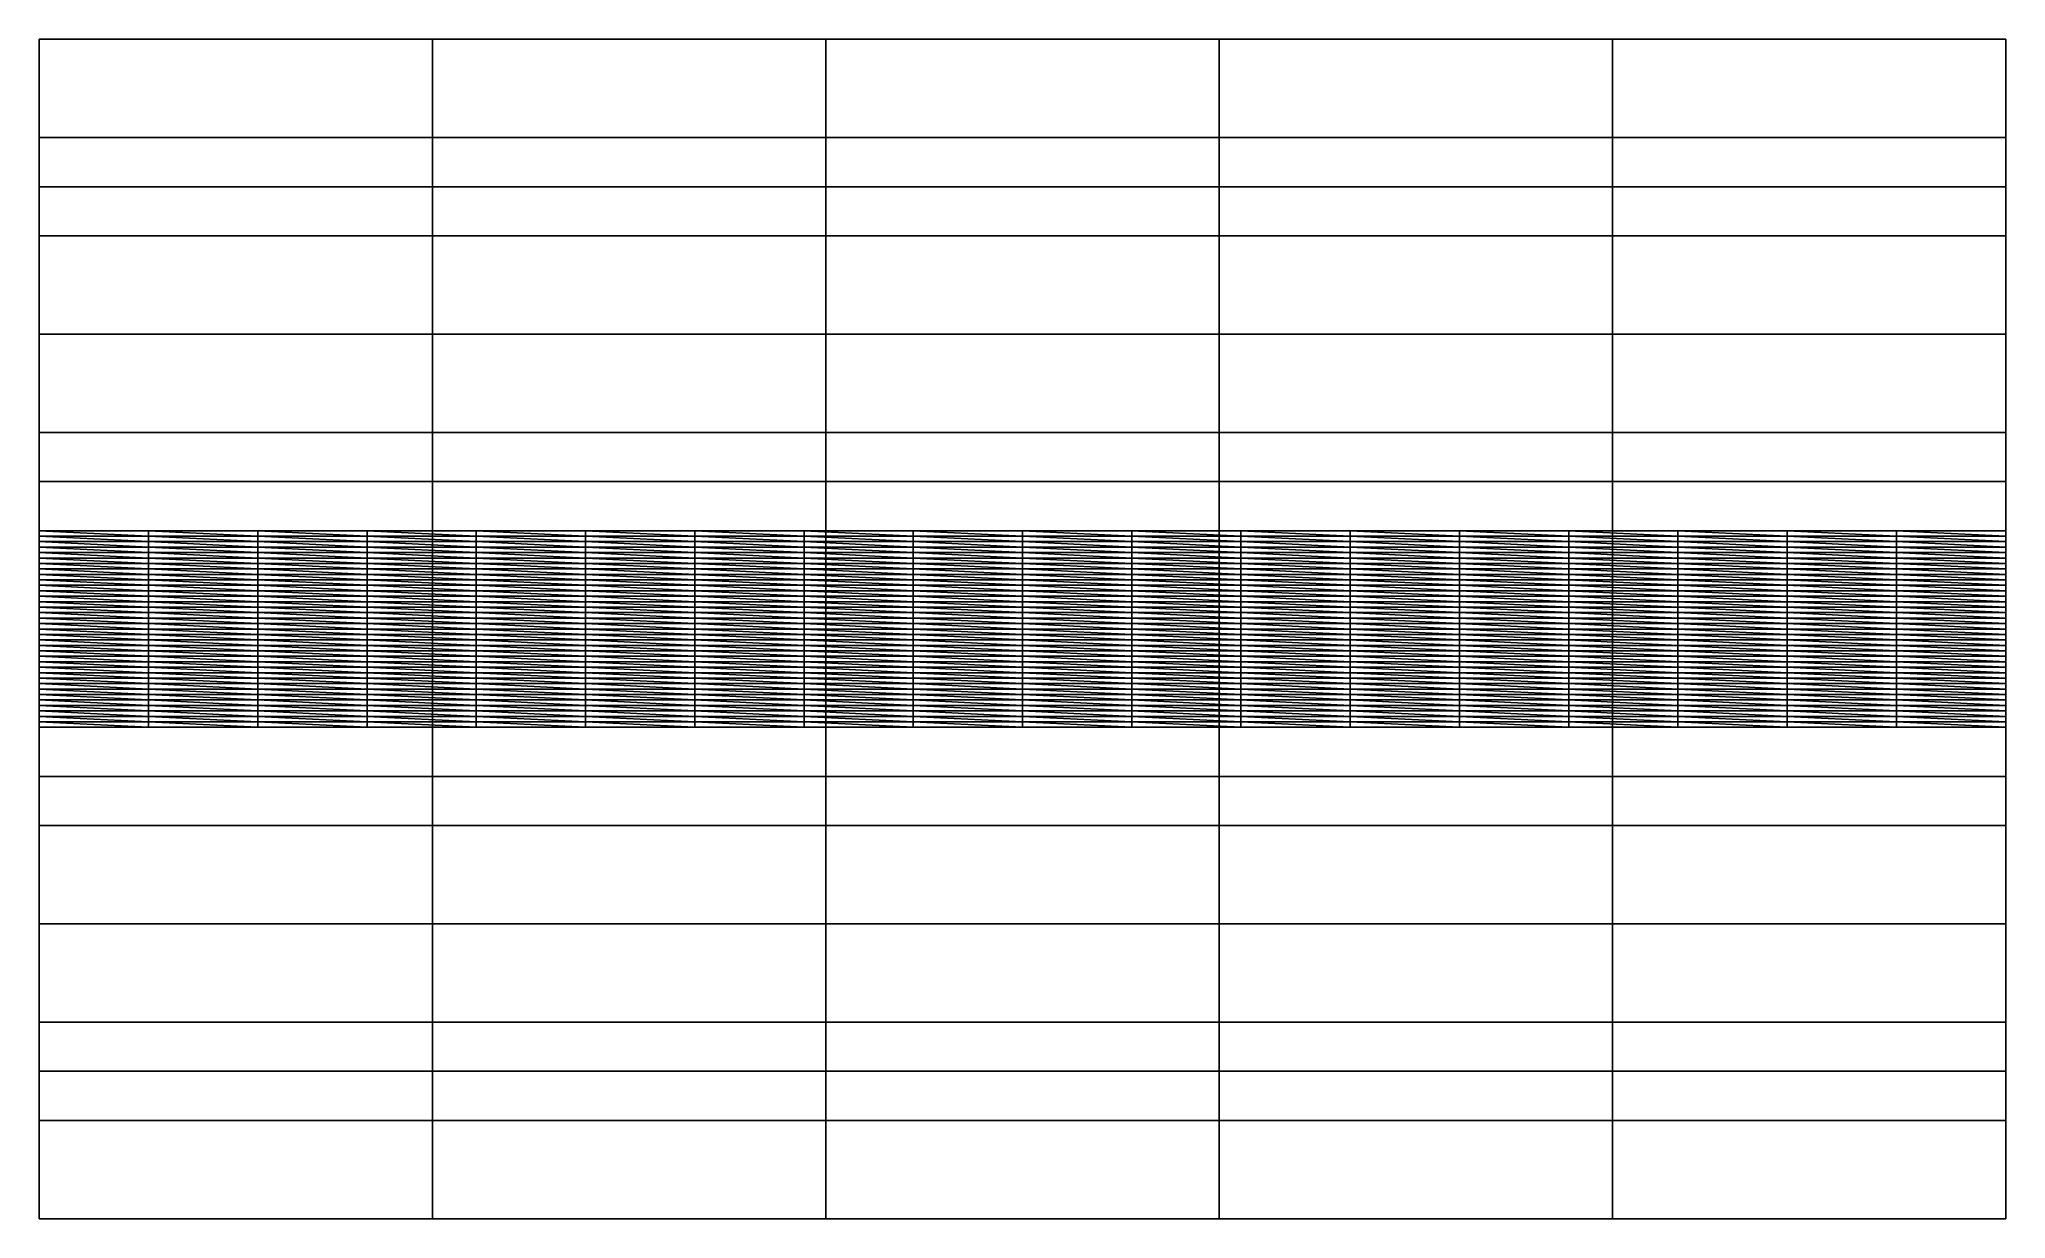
# Model space of a CAD drawing. Extents: x 0 to 20, y 0 to 12.
import ezdxf

# ---------------------------------------------------------------- set-up
doc = ezdxf.new("R2010")
doc.units = 0

msp = doc.modelspace()

# ---------------------------------------------------------------- linework, layer by layer
at = {"layer": 'heb240'}
for p, q in [((0, 12), (0, 12, 5)), ((4, 12), (4, 12, 5)), ((8, 12), (8, 12, 5)), ((12, 12), (12, 12, 5)), ((16, 12), (16, 12, 5)), ((20, 12), (20, 12, 5)), ((0, 6), (0, 6, 5)), ((4, 6), (4, 6, 5)), ((8, 6), (8, 6, 5)), ((12, 6), (12, 6, 5)), ((16, 6), (16, 6, 5)), ((20, 6), (20, 6, 5)), ((0, 0), (0, 0, 5)), ((4, 0), (4, 0, 5)), ((8, 0), (8, 0, 5)), ((12, 0), (12, 0, 5)), ((16, 0), (16, 0, 5)), ((20, 0), (20, 0, 5))]:
    msp.add_line(p, q, dxfattribs=at)
at = {"layer": 'ipe120'}
for p, q in [((0, 12, 5), (0, 10.5, 5)), ((0, 12, 5.5), (0, 12, 5)), ((0, 10.5, 5.625), (0, 12, 5.5)), ((4, 12, 5), (4, 10.5, 5)), ((4, 12, 5.5), (4, 12, 5)), ((4, 10.5, 5.625), (4, 12, 5.5)), ((8, 12, 5), (8, 10.5, 5)), ((8, 12, 5.5), (8, 12, 5)), ((8, 10.5, 5.625), (8, 12, 5.5)), ((12, 12, 5), (12, 10.5, 5)), ((12, 12, 5.5), (12, 12, 5)), ((12, 10.5, 5.625), (12, 12, 5.5)), ((16, 12, 5), (16, 10.5, 5)), ((16, 12, 5.5), (16, 12, 5)), ((16, 10.5, 5.625), (16, 12, 5.5)), ((20, 12, 5), (20, 10.5, 5)), ((20, 12, 5.5), (20, 12, 5)), ((20, 10.5, 5.625), (20, 12, 5.5)), ((0, 10.5, 5), (0, 9, 5)), ((0, 9, 5.75), (0, 10.5, 5.625)), ((4, 10.5, 5), (4, 9, 5)), ((4, 9, 5.75), (4, 10.5, 5.625)), ((8, 10.5, 5), (8, 9, 5)), ((8, 9, 5.75), (8, 10.5, 5.625)), ((12, 10.5, 5), (12, 9, 5)), ((12, 9, 5.75), (12, 10.5, 5.625)), ((16, 10.5, 5), (16, 9, 5)), ((16, 9, 5.75), (16, 10.5, 5.625)), ((20, 10.5, 5), (20, 9, 5)), ((20, 9, 5.75), (20, 10.5, 5.625)), ((0, 9, 5), (0, 7.5, 5)), ((0, 7.5, 5.875), (0, 9, 5.75)), ((4, 9, 5), (4, 7.5, 5)), ((4, 7.5, 5.875), (4, 9, 5.75)), ((8, 9, 5), (8, 7.5, 5)), ((8, 7.5, 5.875), (8, 9, 5.75)), ((12, 9, 5), (12, 7.5, 5)), ((12, 7.5, 5.875), (12, 9, 5.75)), ((16, 9, 5), (16, 7.5, 5)), ((16, 7.5, 5.875), (16, 9, 5.75)), ((20, 9, 5), (20, 7.5, 5)), ((20, 7.5, 5.875), (20, 9, 5.75)), ((0, 7.5, 5), (0, 6, 5)), ((0, 6, 6), (0, 7.5, 5.875)), ((4, 7.5, 5), (4, 6, 5)), ((4, 6, 6), (4, 7.5, 5.875)), ((8, 7.5, 5), (8, 6, 5)), ((8, 6, 6), (8, 7.5, 5.875)), ((12, 7.5, 5), (12, 6, 5)), ((12, 6, 6), (12, 7.5, 5.875)), ((16, 7.5, 5), (16, 6, 5)), ((16, 6, 6), (16, 7.5, 5.875)), ((20, 7.5, 5), (20, 6, 5)), ((20, 6, 6), (20, 7.5, 5.875)), ((0, 4.5, 5), (0, 6, 5)), ((0, 6, 6), (0, 4.5, 5.875)), ((4, 4.5, 5), (4, 6, 5)), ((4, 6, 6), (4, 4.5, 5.875)), ((8, 4.5, 5), (8, 6, 5)), ((8, 6, 6), (8, 4.5, 5.875)), ((12, 4.5, 5), (12, 6, 5)), ((12, 6, 6), (12, 4.5, 5.875)), ((16, 4.5, 5), (16, 6, 5)), ((16, 6, 6), (16, 4.5, 5.875)), ((20, 4.5, 5), (20, 6, 5)), ((20, 6, 6), (20, 4.5, 5.875)), ((0, 3, 5), (0, 4.5, 5)), ((0, 4.5, 5.875), (0, 3, 5.75)), ((4, 3, 5), (4, 4.5, 5)), ((4, 4.5, 5.875), (4, 3, 5.75)), ((8, 3, 5), (8, 4.5, 5)), ((8, 4.5, 5.875), (8, 3, 5.75)), ((12, 3, 5), (12, 4.5, 5)), ((12, 4.5, 5.875), (12, 3, 5.75)), ((16, 3, 5), (16, 4.5, 5)), ((16, 4.5, 5.875), (16, 3, 5.75)), ((20, 3, 5), (20, 4.5, 5)), ((20, 4.5, 5.875), (20, 3, 5.75)), ((0, 1.5, 5), (0, 3, 5)), ((0, 3, 5.75), (0, 1.5, 5.625)), ((4, 1.5, 5), (4, 3, 5)), ((4, 3, 5.75), (4, 1.5, 5.625)), ((8, 1.5, 5), (8, 3, 5)), ((8, 3, 5.75), (8, 1.5, 5.625)), ((12, 1.5, 5), (12, 3, 5)), ((12, 3, 5.75), (12, 1.5, 5.625)), ((16, 1.5, 5), (16, 3, 5)), ((16, 3, 5.75), (16, 1.5, 5.625)), ((20, 1.5, 5), (20, 3, 5)), ((20, 3, 5.75), (20, 1.5, 5.625)), ((0, 0, 5), (0, 1.5, 5)), ((0, 1.5, 5.625), (0, 0, 5.5)), ((4, 0, 5), (4, 1.5, 5)), ((4, 1.5, 5.625), (4, 0, 5.5)), ((8, 0, 5), (8, 1.5, 5)), ((8, 1.5, 5.625), (8, 0, 5.5)), ((12, 0, 5), (12, 1.5, 5)), ((12, 1.5, 5.625), (12, 0, 5.5)), ((16, 0, 5), (16, 1.5, 5)), ((16, 1.5, 5.625), (16, 0, 5.5)), ((20, 0, 5), (20, 1.5, 5)), ((20, 1.5, 5.625), (20, 0, 5.5)), ((0, 0, 5.5), (0, 0, 5)), ((4, 0, 5.5), (4, 0, 5)), ((8, 0, 5.5), (8, 0, 5)), ((12, 0, 5.5), (12, 0, 5)), ((16, 0, 5.5), (16, 0, 5)), ((20, 0, 5.5), (20, 0, 5))]:
    msp.add_line(p, q, dxfattribs=at)
at = {"layer": 'ipn100'}
for p, q in [((4, 12, 5), (0, 12, 5)), ((4, 12, 5.5), (0, 12, 5.5)), ((8, 12, 5), (4, 12, 5)), ((8, 12, 5.5), (4, 12, 5.5)), ((12, 12, 5), (8, 12, 5)), ((12, 12, 5.5), (8, 12, 5.5)), ((16, 12, 5), (12, 12, 5)), ((16, 12, 5.5), (12, 12, 5.5)), ((20, 12, 5), (16, 12, 5)), ((20, 12, 5.5), (16, 12, 5.5)), ((4, 10.5, 5.625), (0, 10.5, 5.625)), ((8, 10.5, 5.625), (4, 10.5, 5.625)), ((12, 10.5, 5.625), (8, 10.5, 5.625)), ((16, 10.5, 5.625), (12, 10.5, 5.625)), ((20, 10.5, 5.625), (16, 10.5, 5.625)), ((4, 9, 5.75), (0, 9, 5.75)), ((8, 9, 5.75), (4, 9, 5.75)), ((12, 9, 5.75), (8, 9, 5.75)), ((16, 9, 5.75), (12, 9, 5.75)), ((20, 9, 5.75), (16, 9, 5.75)), ((4, 7.5, 5.875), (0, 7.5, 5.875)), ((8, 7.5, 5.875), (4, 7.5, 5.875)), ((12, 7.5, 5.875), (8, 7.5, 5.875)), ((16, 7.5, 5.875), (12, 7.5, 5.875)), ((20, 7.5, 5.875), (16, 7.5, 5.875)), ((4, 6, 6), (0, 6, 6)), ((8, 6, 6), (4, 6, 6)), ((12, 6, 6), (8, 6, 6)), ((16, 6, 6), (12, 6, 6)), ((20, 6, 6), (16, 6, 6)), ((4, 4.5, 5.875), (0, 4.5, 5.875)), ((8, 4.5, 5.875), (4, 4.5, 5.875)), ((12, 4.5, 5.875), (8, 4.5, 5.875)), ((16, 4.5, 5.875), (12, 4.5, 5.875)), ((20, 4.5, 5.875), (16, 4.5, 5.875)), ((4, 3, 5.75), (0, 3, 5.75)), ((8, 3, 5.75), (4, 3, 5.75)), ((12, 3, 5.75), (8, 3, 5.75)), ((16, 3, 5.75), (12, 3, 5.75)), ((20, 3, 5.75), (16, 3, 5.75)), ((4, 1.5, 5.625), (0, 1.5, 5.625)), ((8, 1.5, 5.625), (4, 1.5, 5.625)), ((12, 1.5, 5.625), (8, 1.5, 5.625)), ((16, 1.5, 5.625), (12, 1.5, 5.625)), ((20, 1.5, 5.625), (16, 1.5, 5.625)), ((4, 0, 5), (0, 0, 5)), ((4, 0, 5.5), (0, 0, 5.5)), ((8, 0, 5), (4, 0, 5)), ((8, 0, 5.5), (4, 0, 5.5)), ((12, 0, 5), (8, 0, 5)), ((12, 0, 5.5), (8, 0, 5.5)), ((16, 0, 5), (12, 0, 5)), ((16, 0, 5.5), (12, 0, 5.5)), ((20, 0, 5), (16, 0, 5)), ((20, 0, 5.5), (16, 0, 5.5))]:
    msp.add_line(p, q, dxfattribs=at)
at = {"layer": 'shell'}
for points in [[(20, 12, 5.5), (0, 12, 5.5), (0, 11, 5.5), (20, 11, 5.5)], [(20, 11, 5.58333), (0, 11, 5.58333), (0, 10, 5.58333), (20, 10, 5.58333)], [(20, 10, 5.66667), (0, 10, 5.66667), (0, 9, 5.66667), (20, 9, 5.66667)], [(20, 9, 5.75), (0, 9, 5.75), (0, 8, 5.75), (20, 8, 5.75)], [(20, 8, 5.83333), (0, 8, 5.83333), (0, 7, 5.83333), (20, 7, 5.83333)], [(20, 4, 5.83333), (0, 4, 5.83333), (0, 5, 5.83333), (20, 5, 5.83333)], [(20, 3, 5.75), (0, 3, 5.75), (0, 4, 5.75), (20, 4, 5.75)], [(20, 2, 5.66667), (0, 2, 5.66667), (0, 3, 5.66667), (20, 3, 5.66667)], [(20, 1, 5.58333), (0, 1, 5.58333), (0, 2, 5.58333), (20, 2, 5.58333)], [(20, 0, 5.5), (0, 0, 5.5), (0, 1, 5.5), (20, 1, 5.5)]]:
    msp.add_3dface(points, dxfattribs=at)
at = {"layer": 'shs60x3'}
for p, q in [((0, 10.5, 5), (0, 12, 5.5)), ((4, 10.5, 5), (4, 12, 5.5)), ((8, 10.5, 5), (8, 12, 5.5)), ((12, 10.5, 5), (12, 12, 5.5)), ((16, 10.5, 5), (16, 12, 5.5)), ((20, 10.5, 5), (20, 12, 5.5)), ((0, 9, 5), (0, 10.5, 5.625)), ((0, 10.5, 5.625), (0, 10.5, 5)), ((4, 9, 5), (4, 10.5, 5.625)), ((4, 10.5, 5.625), (4, 10.5, 5)), ((8, 9, 5), (8, 10.5, 5.625)), ((8, 10.5, 5.625), (8, 10.5, 5)), ((12, 9, 5), (12, 10.5, 5.625)), ((12, 10.5, 5.625), (12, 10.5, 5)), ((16, 9, 5), (16, 10.5, 5.625)), ((16, 10.5, 5.625), (16, 10.5, 5)), ((20, 9, 5), (20, 10.5, 5.625)), ((20, 10.5, 5.625), (20, 10.5, 5)), ((0, 7.5, 5), (0, 9, 5.75)), ((0, 9, 5.75), (0, 9, 5)), ((4, 7.5, 5), (4, 9, 5.75)), ((4, 9, 5.75), (4, 9, 5)), ((8, 7.5, 5), (8, 9, 5.75)), ((8, 9, 5.75), (8, 9, 5)), ((12, 7.5, 5), (12, 9, 5.75)), ((12, 9, 5.75), (12, 9, 5)), ((16, 7.5, 5), (16, 9, 5.75)), ((16, 9, 5.75), (16, 9, 5)), ((20, 7.5, 5), (20, 9, 5.75)), ((20, 9, 5.75), (20, 9, 5)), ((0, 6, 5), (0, 7.5, 5.875)), ((0, 7.5, 5.875), (0, 7.5, 5)), ((4, 6, 5), (4, 7.5, 5.875)), ((4, 7.5, 5.875), (4, 7.5, 5)), ((8, 6, 5), (8, 7.5, 5.875)), ((8, 7.5, 5.875), (8, 7.5, 5)), ((12, 6, 5), (12, 7.5, 5.875)), ((12, 7.5, 5.875), (12, 7.5, 5)), ((16, 6, 5), (16, 7.5, 5.875)), ((16, 7.5, 5.875), (16, 7.5, 5)), ((20, 6, 5), (20, 7.5, 5.875)), ((20, 7.5, 5.875), (20, 7.5, 5)), ((0, 6, 6), (0, 6, 5)), ((0, 6, 5), (0, 4.5, 5.875)), ((4, 6, 6), (4, 6, 5)), ((4, 6, 5), (4, 4.5, 5.875)), ((8, 6, 6), (8, 6, 5)), ((8, 6, 5), (8, 4.5, 5.875)), ((12, 6, 6), (12, 6, 5)), ((12, 6, 5), (12, 4.5, 5.875)), ((16, 6, 6), (16, 6, 5)), ((16, 6, 5), (16, 4.5, 5.875)), ((20, 6, 6), (20, 6, 5)), ((20, 6, 5), (20, 4.5, 5.875)), ((0, 4.5, 5.875), (0, 4.5, 5)), ((0, 4.5, 5), (0, 3, 5.75)), ((4, 4.5, 5.875), (4, 4.5, 5)), ((4, 4.5, 5), (4, 3, 5.75)), ((8, 4.5, 5.875), (8, 4.5, 5)), ((8, 4.5, 5), (8, 3, 5.75)), ((12, 4.5, 5.875), (12, 4.5, 5)), ((12, 4.5, 5), (12, 3, 5.75)), ((16, 4.5, 5.875), (16, 4.5, 5)), ((16, 4.5, 5), (16, 3, 5.75)), ((20, 4.5, 5.875), (20, 4.5, 5)), ((20, 4.5, 5), (20, 3, 5.75)), ((0, 3, 5.75), (0, 3, 5)), ((0, 3, 5), (0, 1.5, 5.625)), ((4, 3, 5.75), (4, 3, 5)), ((4, 3, 5), (4, 1.5, 5.625)), ((8, 3, 5.75), (8, 3, 5)), ((8, 3, 5), (8, 1.5, 5.625)), ((12, 3, 5.75), (12, 3, 5)), ((12, 3, 5), (12, 1.5, 5.625)), ((16, 3, 5.75), (16, 3, 5)), ((16, 3, 5), (16, 1.5, 5.625)), ((20, 3, 5.75), (20, 3, 5)), ((20, 3, 5), (20, 1.5, 5.625)), ((0, 1.5, 5.625), (0, 1.5, 5)), ((0, 1.5, 5), (0, 0, 5.5)), ((4, 1.5, 5.625), (4, 1.5, 5)), ((4, 1.5, 5), (4, 0, 5.5)), ((8, 1.5, 5.625), (8, 1.5, 5)), ((8, 1.5, 5), (8, 0, 5.5)), ((12, 1.5, 5.625), (12, 1.5, 5)), ((12, 1.5, 5), (12, 0, 5.5)), ((16, 1.5, 5.625), (16, 1.5, 5)), ((16, 1.5, 5), (16, 0, 5.5)), ((20, 1.5, 5.625), (20, 1.5, 5)), ((20, 1.5, 5), (20, 0, 5.5))]:
    msp.add_line(p, q, dxfattribs=at)

# ---------------------------------------------------------------- meshes
at = {"layer": 'shell'}
mesh = msp.add_polyface(dxfattribs=at)
corners = [(1.11111, 7, 5.91667), (2.22222, 6.94444, 5.91667), (1.11111, 6.94444, 5.91667), (0, 7, 5.91667), (0, 6.94444, 5.91667), (2.22222, 6.88889, 5.91667), (1.11111, 6.88889, 5.91667), (0, 6.88889, 5.91667), (2.22222, 6.83333, 5.91667), (1.11111, 6.83333, 5.91667), (0, 6.83333, 5.91667), (2.22222, 6.77778, 5.91667), (1.11111, 6.77778, 5.91667), (0, 6.77778, 5.91667), (2.22222, 6.72222, 5.91667), (1.11111, 6.72222, 5.91667), (0, 6.72222, 5.91667), (2.22222, 6.66667, 5.91667), (1.11111, 6.66667, 5.91667), (0, 6.66667, 5.91667), (2.22222, 6.61111, 5.91667), (1.11111, 6.61111, 5.91667), (0, 6.61111, 5.91667), (2.22222, 6.55556, 5.91667), (1.11111, 6.55556, 5.91667), (0, 6.55556, 5.91667), (2.22222, 6.5, 5.91667), (1.11111, 6.5, 5.91667), (0, 6.5, 5.91667), (1.11111, 6.44444, 5.91667), (0, 6.44444, 5.91667), (1.11111, 6.38889, 5.91667), (0, 6.38889, 5.91667), (1.11111, 6.33333, 5.91667), (0, 6.33333, 5.91667), (1.11111, 6.27778, 5.91667), (0, 6.27778, 5.91667), (1.11111, 6.22222, 5.91667), (0, 6.22222, 5.91667), (1.11111, 6.16667, 5.91667), (0, 6.16667, 5.91667), (1.11111, 6.11111, 5.91667), (0, 6.11111, 5.91667)]
mesh.append_faces([[corners[k] for k in face] for face in [(0, 1, 2), (0, 2, 3), (3, 2, 4), (2, 5, 6), (2, 6, 4), (4, 6, 7), (6, 8, 9), (6, 9, 7), (7, 9, 10), (9, 11, 12), (9, 12, 10), (10, 12, 13), (12, 14, 15), (12, 15, 13), (13, 15, 16), (15, 17, 18), (15, 18, 16), (16, 18, 19), (18, 20, 21), (18, 21, 19), (19, 21, 22), (21, 23, 24), (21, 24, 22), (22, 24, 25), (24, 26, 27), (24, 27, 25), (25, 27, 28), (27, 29, 28), (28, 29, 30), (29, 31, 30), (30, 31, 32), (31, 33, 32), (32, 33, 34), (33, 35, 34), (34, 35, 36), (35, 37, 36), (36, 37, 38), (37, 39, 38), (38, 39, 40), (39, 41, 40), (40, 41, 42)]])
mesh = msp.add_polyface(dxfattribs=at)
corners = [(2.22222, 7, 5.91667), (3.33333, 6.94444, 5.91667), (2.22222, 6.94444, 5.91667), (1.11111, 7, 5.91667), (3.33333, 6.88889, 5.91667), (2.22222, 6.88889, 5.91667), (1.11111, 6.94444, 5.91667), (3.33333, 6.83333, 5.91667), (2.22222, 6.83333, 5.91667), (1.11111, 6.88889, 5.91667), (3.33333, 6.77778, 5.91667), (2.22222, 6.77778, 5.91667), (1.11111, 6.83333, 5.91667), (3.33333, 6.72222, 5.91667), (2.22222, 6.72222, 5.91667), (1.11111, 6.77778, 5.91667), (3.33333, 6.66667, 5.91667), (2.22222, 6.66667, 5.91667), (1.11111, 6.72222, 5.91667), (3.33333, 6.61111, 5.91667), (2.22222, 6.61111, 5.91667), (1.11111, 6.66667, 5.91667), (3.33333, 6.55556, 5.91667), (2.22222, 6.55556, 5.91667), (1.11111, 6.61111, 5.91667), (3.33333, 6.5, 5.91667), (2.22222, 6.5, 5.91667), (1.11111, 6.55556, 5.91667), (3.33333, 6.44444, 5.91667), (2.22222, 6.44444, 5.91667), (1.11111, 6.5, 5.91667), (1.11111, 6.44444, 5.91667), (3.33333, 6.38889, 5.91667), (2.22222, 6.38889, 5.91667), (1.11111, 6.38889, 5.91667), (3.33333, 6.33333, 5.91667), (2.22222, 6.33333, 5.91667), (1.11111, 6.33333, 5.91667), (3.33333, 6.27778, 5.91667), (2.22222, 6.27778, 5.91667), (1.11111, 6.27778, 5.91667), (3.33333, 6.22222, 5.91667), (2.22222, 6.22222, 5.91667), (1.11111, 6.22222, 5.91667), (3.33333, 6.16667, 5.91667), (2.22222, 6.16667, 5.91667), (1.11111, 6.16667, 5.91667), (3.33333, 6.11111, 5.91667), (2.22222, 6.11111, 5.91667), (1.11111, 6.11111, 5.91667), (2.22222, 6.05556, 5.91667), (1.11111, 6.05556, 5.91667)]
mesh.append_faces([[corners[k] for k in face] for face in [(0, 1, 2), (0, 2, 3), (2, 4, 5), (2, 5, 6), (5, 7, 8), (5, 8, 9), (8, 10, 11), (8, 11, 12), (11, 13, 14), (11, 14, 15), (14, 16, 17), (14, 17, 18), (17, 19, 20), (17, 20, 21), (20, 22, 23), (20, 23, 24), (23, 25, 26), (23, 26, 27), (26, 28, 29), (26, 29, 30), (30, 29, 31), (29, 32, 33), (29, 33, 31), (31, 33, 34), (33, 35, 36), (33, 36, 34), (34, 36, 37), (36, 38, 39), (36, 39, 37), (37, 39, 40), (39, 41, 42), (39, 42, 40), (40, 42, 43), (42, 44, 45), (42, 45, 43), (43, 45, 46), (45, 47, 48), (45, 48, 46), (46, 48, 49), (48, 50, 49), (49, 50, 51)]])
mesh = msp.add_polyface(dxfattribs=at)
corners = [(3.33333, 7, 5.91667), (4.44444, 6.94444, 5.91667), (3.33333, 6.94444, 5.91667), (2.22222, 7, 5.91667), (4.44444, 6.88889, 5.91667), (3.33333, 6.88889, 5.91667), (2.22222, 6.94444, 5.91667), (4.44444, 6.83333, 5.91667), (3.33333, 6.83333, 5.91667), (2.22222, 6.88889, 5.91667), (4.44444, 6.77778, 5.91667), (3.33333, 6.77778, 5.91667), (2.22222, 6.83333, 5.91667), (4.44444, 6.72222, 5.91667), (3.33333, 6.72222, 5.91667), (2.22222, 6.77778, 5.91667), (4.44444, 6.66667, 5.91667), (3.33333, 6.66667, 5.91667), (2.22222, 6.72222, 5.91667), (4.44444, 6.61111, 5.91667), (3.33333, 6.61111, 5.91667), (2.22222, 6.66667, 5.91667), (4.44444, 6.55556, 5.91667), (3.33333, 6.55556, 5.91667), (2.22222, 6.61111, 5.91667), (4.44444, 6.5, 5.91667), (3.33333, 6.5, 5.91667), (2.22222, 6.55556, 5.91667), (4.44444, 6.44444, 5.91667), (3.33333, 6.44444, 5.91667), (2.22222, 6.5, 5.91667), (4.44444, 6.38889, 5.91667), (3.33333, 6.38889, 5.91667), (2.22222, 6.44444, 5.91667), (4.44444, 6.33333, 5.91667), (3.33333, 6.33333, 5.91667), (2.22222, 6.38889, 5.91667), (4.44444, 6.27778, 5.91667), (3.33333, 6.27778, 5.91667), (2.22222, 6.33333, 5.91667), (4.44444, 6.22222, 5.91667), (3.33333, 6.22222, 5.91667), (2.22222, 6.27778, 5.91667), (4.44444, 6.16667, 5.91667), (3.33333, 6.16667, 5.91667), (2.22222, 6.22222, 5.91667), (4.44444, 6.11111, 5.91667), (3.33333, 6.11111, 5.91667), (2.22222, 6.16667, 5.91667), (4.44444, 6.05556, 5.91667), (3.33333, 6.05556, 5.91667), (2.22222, 6.11111, 5.91667), (4.44444, 6, 5.91667), (3.33333, 6, 5.91667), (2.22222, 6.05556, 5.91667), (4.44444, 5.94444, 5.91667), (3.33333, 5.94444, 5.91667), (2.22222, 6, 5.91667), (2.22222, 5.94444, 5.91667), (3.33333, 5.88889, 5.91667), (2.22222, 5.88889, 5.91667)]
mesh.append_faces([[corners[k] for k in face] for face in [(0, 1, 2), (0, 2, 3), (2, 4, 5), (2, 5, 6), (5, 7, 8), (5, 8, 9), (8, 10, 11), (8, 11, 12), (11, 13, 14), (11, 14, 15), (14, 16, 17), (14, 17, 18), (17, 19, 20), (17, 20, 21), (20, 22, 23), (20, 23, 24), (23, 25, 26), (23, 26, 27), (26, 28, 29), (26, 29, 30), (29, 31, 32), (29, 32, 33), (32, 34, 35), (32, 35, 36), (35, 37, 38), (35, 38, 39), (38, 40, 41), (38, 41, 42), (41, 43, 44), (41, 44, 45), (44, 46, 47), (44, 47, 48), (47, 49, 50), (47, 50, 51), (50, 52, 53), (50, 53, 54), (53, 55, 56), (53, 56, 57), (57, 56, 58), (56, 59, 58), (58, 59, 60)]])
mesh = msp.add_polyface(dxfattribs=at)
corners = [(4.44444, 7, 5.91667), (5.55556, 6.94444, 5.91667), (4.44444, 6.94444, 5.91667), (3.33333, 7, 5.91667), (5.55556, 6.88889, 5.91667), (4.44444, 6.88889, 5.91667), (3.33333, 6.94444, 5.91667), (5.55556, 6.83333, 5.91667), (4.44444, 6.83333, 5.91667), (3.33333, 6.88889, 5.91667), (5.55556, 6.77778, 5.91667), (4.44444, 6.77778, 5.91667), (3.33333, 6.83333, 5.91667), (5.55556, 6.72222, 5.91667), (4.44444, 6.72222, 5.91667), (3.33333, 6.77778, 5.91667), (5.55556, 6.66667, 5.91667), (4.44444, 6.66667, 5.91667), (3.33333, 6.72222, 5.91667), (5.55556, 6.61111, 5.91667), (4.44444, 6.61111, 5.91667), (3.33333, 6.66667, 5.91667), (5.55556, 6.55556, 5.91667), (4.44444, 6.55556, 5.91667), (3.33333, 6.61111, 5.91667), (5.55556, 6.5, 5.91667), (4.44444, 6.5, 5.91667), (3.33333, 6.55556, 5.91667), (5.55556, 6.44444, 5.91667), (4.44444, 6.44444, 5.91667), (3.33333, 6.5, 5.91667), (5.55556, 6.38889, 5.91667), (4.44444, 6.38889, 5.91667), (3.33333, 6.44444, 5.91667), (5.55556, 6.33333, 5.91667), (4.44444, 6.33333, 5.91667), (3.33333, 6.38889, 5.91667), (5.55556, 6.27778, 5.91667), (4.44444, 6.27778, 5.91667), (3.33333, 6.33333, 5.91667), (5.55556, 6.22222, 5.91667), (4.44444, 6.22222, 5.91667), (3.33333, 6.27778, 5.91667), (5.55556, 6.16667, 5.91667), (4.44444, 6.16667, 5.91667), (3.33333, 6.22222, 5.91667), (5.55556, 6.11111, 5.91667), (4.44444, 6.11111, 5.91667), (3.33333, 6.16667, 5.91667), (5.55556, 6.05556, 5.91667), (4.44444, 6.05556, 5.91667), (3.33333, 6.11111, 5.91667), (5.55556, 6, 5.91667), (4.44444, 6, 5.91667), (3.33333, 6.05556, 5.91667), (5.55556, 5.94444, 5.91667), (4.44444, 5.94444, 5.91667), (3.33333, 6, 5.91667), (5.55556, 5.88889, 5.91667), (4.44444, 5.88889, 5.91667), (3.33333, 5.94444, 5.91667), (4.44444, 5.83333, 5.91667), (3.33333, 5.88889, 5.91667)]
mesh.append_faces([[corners[k] for k in face] for face in [(0, 1, 2), (0, 2, 3), (2, 4, 5), (2, 5, 6), (5, 7, 8), (5, 8, 9), (8, 10, 11), (8, 11, 12), (11, 13, 14), (11, 14, 15), (14, 16, 17), (14, 17, 18), (17, 19, 20), (17, 20, 21), (20, 22, 23), (20, 23, 24), (23, 25, 26), (23, 26, 27), (26, 28, 29), (26, 29, 30), (29, 31, 32), (29, 32, 33), (32, 34, 35), (32, 35, 36), (35, 37, 38), (35, 38, 39), (38, 40, 41), (38, 41, 42), (41, 43, 44), (41, 44, 45), (44, 46, 47), (44, 47, 48), (47, 49, 50), (47, 50, 51), (50, 52, 53), (50, 53, 54), (53, 55, 56), (53, 56, 57), (56, 58, 59), (56, 59, 60), (59, 61, 62)]])
mesh = msp.add_polyface(dxfattribs=at)
corners = [(6.66667, 7, 5.91667), (6.66667, 6.94444, 5.91667), (5.55556, 7, 5.91667), (5.55556, 6.94444, 5.91667), (4.44444, 7, 5.91667), (6.66667, 6.88889, 5.91667), (5.55556, 6.88889, 5.91667), (4.44444, 6.94444, 5.91667), (6.66667, 6.83333, 5.91667), (5.55556, 6.83333, 5.91667), (4.44444, 6.88889, 5.91667), (6.66667, 6.77778, 5.91667), (5.55556, 6.77778, 5.91667), (4.44444, 6.83333, 5.91667), (6.66667, 6.72222, 5.91667), (5.55556, 6.72222, 5.91667), (4.44444, 6.77778, 5.91667), (6.66667, 6.66667, 5.91667), (5.55556, 6.66667, 5.91667), (4.44444, 6.72222, 5.91667), (6.66667, 6.61111, 5.91667), (5.55556, 6.61111, 5.91667), (4.44444, 6.66667, 5.91667), (6.66667, 6.55556, 5.91667), (5.55556, 6.55556, 5.91667), (4.44444, 6.61111, 5.91667), (6.66667, 6.5, 5.91667), (5.55556, 6.5, 5.91667), (4.44444, 6.55556, 5.91667), (6.66667, 6.44444, 5.91667), (5.55556, 6.44444, 5.91667), (4.44444, 6.5, 5.91667), (6.66667, 6.38889, 5.91667), (5.55556, 6.38889, 5.91667), (4.44444, 6.44444, 5.91667), (6.66667, 6.33333, 5.91667), (5.55556, 6.33333, 5.91667), (4.44444, 6.38889, 5.91667), (6.66667, 6.27778, 5.91667), (5.55556, 6.27778, 5.91667), (4.44444, 6.33333, 5.91667), (6.66667, 6.22222, 5.91667), (5.55556, 6.22222, 5.91667), (4.44444, 6.27778, 5.91667), (6.66667, 6.16667, 5.91667), (5.55556, 6.16667, 5.91667), (4.44444, 6.22222, 5.91667), (6.66667, 6.11111, 5.91667), (5.55556, 6.11111, 5.91667), (4.44444, 6.16667, 5.91667)]
mesh.append_faces([[corners[k] for k in face] for face in [(0, 1, 2), (2, 1, 3), (2, 3, 4), (1, 5, 3), (3, 5, 6), (3, 6, 7), (5, 8, 6), (6, 8, 9), (6, 9, 10), (8, 11, 9), (9, 11, 12), (9, 12, 13), (11, 14, 12), (12, 14, 15), (12, 15, 16), (14, 17, 15), (15, 17, 18), (15, 18, 19), (17, 20, 18), (18, 20, 21), (18, 21, 22), (20, 23, 21), (21, 23, 24), (21, 24, 25), (23, 26, 24), (24, 26, 27), (24, 27, 28), (27, 29, 30), (27, 30, 31), (30, 32, 33), (30, 33, 34), (33, 35, 36), (33, 36, 37), (36, 38, 39), (36, 39, 40), (39, 41, 42), (39, 42, 43), (42, 44, 45), (42, 45, 46), (45, 47, 48), (45, 48, 49)]])
mesh = msp.add_polyface(dxfattribs=at)
corners = [(7.77778, 7, 5.91667), (7.77778, 6.94444, 5.91667), (6.66667, 7, 5.91667), (6.66667, 6.94444, 5.91667), (7.77778, 6.88889, 5.91667), (6.66667, 6.88889, 5.91667), (7.77778, 6.83333, 5.91667), (6.66667, 6.83333, 5.91667), (7.77778, 6.77778, 5.91667), (6.66667, 6.77778, 5.91667), (7.77778, 6.72222, 5.91667), (6.66667, 6.72222, 5.91667), (7.77778, 6.66667, 5.91667), (6.66667, 6.66667, 5.91667), (7.77778, 6.61111, 5.91667), (6.66667, 6.61111, 5.91667), (7.77778, 6.55556, 5.91667), (6.66667, 6.55556, 5.91667), (7.77778, 6.5, 5.91667), (6.66667, 6.5, 5.91667), (7.77778, 6.44444, 5.91667), (6.66667, 6.44444, 5.91667), (5.55556, 6.5, 5.91667), (7.77778, 6.38889, 5.91667), (6.66667, 6.38889, 5.91667), (5.55556, 6.44444, 5.91667), (7.77778, 6.33333, 5.91667), (6.66667, 6.33333, 5.91667), (5.55556, 6.38889, 5.91667), (7.77778, 6.27778, 5.91667), (6.66667, 6.27778, 5.91667), (5.55556, 6.33333, 5.91667), (7.77778, 6.22222, 5.91667), (6.66667, 6.22222, 5.91667), (5.55556, 6.27778, 5.91667), (7.77778, 6.16667, 5.91667), (6.66667, 6.16667, 5.91667), (5.55556, 6.22222, 5.91667), (7.77778, 6.11111, 5.91667), (6.66667, 6.11111, 5.91667), (5.55556, 6.16667, 5.91667), (7.77778, 6.05556, 5.91667), (6.66667, 6.05556, 5.91667), (5.55556, 6.11111, 5.91667)]
mesh.append_faces([[corners[k] for k in face] for face in [(0, 1, 2), (2, 1, 3), (1, 4, 3), (3, 4, 5), (4, 6, 5), (5, 6, 7), (6, 8, 7), (7, 8, 9), (8, 10, 9), (9, 10, 11), (10, 12, 11), (11, 12, 13), (12, 14, 13), (13, 14, 15), (14, 16, 15), (15, 16, 17), (16, 18, 17), (17, 18, 19), (18, 20, 19), (19, 20, 21), (19, 21, 22), (20, 23, 21), (21, 23, 24), (21, 24, 25), (23, 26, 24), (24, 26, 27), (24, 27, 28), (26, 29, 27), (27, 29, 30), (27, 30, 31), (29, 32, 30), (30, 32, 33), (30, 33, 34), (32, 35, 33), (33, 35, 36), (33, 36, 37), (35, 38, 36), (36, 38, 39), (36, 39, 40), (38, 41, 39), (39, 42, 43)]])
mesh = msp.add_polyface(dxfattribs=at)
corners = [(8.88889, 7, 5.91667), (8.88889, 6.94444, 5.91667), (7.77778, 7, 5.91667), (7.77778, 6.94444, 5.91667), (8.88889, 6.88889, 5.91667), (7.77778, 6.88889, 5.91667), (8.88889, 6.83333, 5.91667), (7.77778, 6.83333, 5.91667), (8.88889, 6.77778, 5.91667), (7.77778, 6.77778, 5.91667), (8.88889, 6.72222, 5.91667), (7.77778, 6.72222, 5.91667), (8.88889, 6.66667, 5.91667), (7.77778, 6.66667, 5.91667), (8.88889, 6.61111, 5.91667), (7.77778, 6.61111, 5.91667), (8.88889, 6.55556, 5.91667), (7.77778, 6.55556, 5.91667), (8.88889, 6.5, 5.91667), (7.77778, 6.5, 5.91667), (8.88889, 6.44444, 5.91667), (7.77778, 6.44444, 5.91667), (8.88889, 6.38889, 5.91667), (7.77778, 6.38889, 5.91667), (8.88889, 6.33333, 5.91667), (7.77778, 6.33333, 5.91667), (8.88889, 6.27778, 5.91667), (7.77778, 6.27778, 5.91667), (8.88889, 6.22222, 5.91667), (7.77778, 6.22222, 5.91667), (8.88889, 6.16667, 5.91667), (7.77778, 6.16667, 5.91667), (8.88889, 6.11111, 5.91667), (7.77778, 6.11111, 5.91667), (8.88889, 6.05556, 5.91667), (7.77778, 6.05556, 5.91667), (8.88889, 6, 5.91667), (7.77778, 6, 5.91667), (8.88889, 5.94444, 5.91667), (7.77778, 5.94444, 5.91667), (6.66667, 6, 5.91667), (8.88889, 5.88889, 5.91667), (7.77778, 5.88889, 5.91667), (6.66667, 5.94444, 5.91667)]
mesh.append_faces([[corners[k] for k in face] for face in [(0, 1, 2), (2, 1, 3), (1, 4, 3), (3, 4, 5), (4, 6, 5), (5, 6, 7), (6, 8, 7), (7, 8, 9), (8, 10, 9), (9, 10, 11), (10, 12, 11), (11, 12, 13), (12, 14, 13), (13, 14, 15), (14, 16, 15), (15, 16, 17), (16, 18, 17), (17, 18, 19), (18, 20, 19), (19, 20, 21), (20, 22, 21), (21, 22, 23), (22, 24, 23), (23, 24, 25), (24, 26, 25), (25, 26, 27), (26, 28, 27), (27, 28, 29), (28, 30, 29), (29, 30, 31), (30, 32, 31), (31, 32, 33), (32, 34, 33), (33, 34, 35), (34, 36, 35), (35, 36, 37), (36, 38, 37), (37, 38, 39), (37, 39, 40), (38, 41, 39), (39, 42, 43)]])
mesh = msp.add_polyface(dxfattribs=at)
corners = [(10, 7, 5.91667), (10, 6.94444, 5.91667), (8.88889, 7, 5.91667), (8.88889, 6.94444, 5.91667), (10, 6.88889, 5.91667), (8.88889, 6.88889, 5.91667), (10, 6.83333, 5.91667), (8.88889, 6.83333, 5.91667), (10, 6.77778, 5.91667), (8.88889, 6.77778, 5.91667), (10, 6.72222, 5.91667), (8.88889, 6.72222, 5.91667), (10, 6.66667, 5.91667), (8.88889, 6.66667, 5.91667), (10, 6.61111, 5.91667), (8.88889, 6.61111, 5.91667), (10, 6.55556, 5.91667), (8.88889, 6.55556, 5.91667), (10, 6.5, 5.91667), (8.88889, 6.5, 5.91667), (10, 6.44444, 5.91667), (8.88889, 6.44444, 5.91667), (10, 6.38889, 5.91667), (8.88889, 6.38889, 5.91667), (10, 6.33333, 5.91667), (8.88889, 6.33333, 5.91667), (10, 6.27778, 5.91667), (8.88889, 6.27778, 5.91667), (10, 6.22222, 5.91667), (8.88889, 6.22222, 5.91667), (10, 6.16667, 5.91667), (8.88889, 6.16667, 5.91667), (10, 6.11111, 5.91667), (8.88889, 6.11111, 5.91667), (10, 6.05556, 5.91667), (8.88889, 6.05556, 5.91667), (10, 6, 5.91667), (8.88889, 6, 5.91667), (10, 5.94444, 5.91667), (8.88889, 5.94444, 5.91667), (10, 5.88889, 5.91667), (8.88889, 5.88889, 5.91667), (10, 5.83333, 5.91667)]
mesh.append_faces([[corners[k] for k in face] for face in [(0, 1, 2), (2, 1, 3), (1, 4, 3), (3, 4, 5), (4, 6, 5), (5, 6, 7), (6, 8, 7), (7, 8, 9), (8, 10, 9), (9, 10, 11), (10, 12, 11), (11, 12, 13), (12, 14, 13), (13, 14, 15), (14, 16, 15), (15, 16, 17), (16, 18, 17), (17, 18, 19), (18, 20, 19), (19, 20, 21), (20, 22, 21), (21, 22, 23), (22, 24, 23), (23, 24, 25), (24, 26, 25), (25, 26, 27), (26, 28, 27), (27, 28, 29), (28, 30, 29), (29, 30, 31), (30, 32, 31), (31, 32, 33), (32, 34, 33), (33, 34, 35), (34, 36, 35), (35, 36, 37), (36, 38, 37), (37, 38, 39), (38, 40, 39), (39, 40, 41), (40, 42, 41)]])
mesh = msp.add_polyface(dxfattribs=at)
corners = [(11.1111, 7, 5.91667), (12.2222, 6.94444, 5.91667), (11.1111, 6.94444, 5.91667), (10, 7, 5.91667), (10, 6.94444, 5.91667), (12.2222, 6.88889, 5.91667), (11.1111, 6.88889, 5.91667), (10, 6.88889, 5.91667), (12.2222, 6.83333, 5.91667), (11.1111, 6.83333, 5.91667), (10, 6.83333, 5.91667), (12.2222, 6.77778, 5.91667), (11.1111, 6.77778, 5.91667), (10, 6.77778, 5.91667), (12.2222, 6.72222, 5.91667), (11.1111, 6.72222, 5.91667), (10, 6.72222, 5.91667), (12.2222, 6.66667, 5.91667), (11.1111, 6.66667, 5.91667), (10, 6.66667, 5.91667), (12.2222, 6.61111, 5.91667), (11.1111, 6.61111, 5.91667), (10, 6.61111, 5.91667), (12.2222, 6.55556, 5.91667), (11.1111, 6.55556, 5.91667), (10, 6.55556, 5.91667), (12.2222, 6.5, 5.91667), (11.1111, 6.5, 5.91667), (10, 6.5, 5.91667), (11.1111, 6.44444, 5.91667), (10, 6.44444, 5.91667), (11.1111, 6.38889, 5.91667), (10, 6.38889, 5.91667), (11.1111, 6.33333, 5.91667), (10, 6.33333, 5.91667), (11.1111, 6.27778, 5.91667), (10, 6.27778, 5.91667), (11.1111, 6.22222, 5.91667), (10, 6.22222, 5.91667), (11.1111, 6.16667, 5.91667), (10, 6.16667, 5.91667), (11.1111, 6.11111, 5.91667), (10, 6.11111, 5.91667)]
mesh.append_faces([[corners[k] for k in face] for face in [(0, 1, 2), (0, 2, 3), (3, 2, 4), (2, 5, 6), (2, 6, 4), (4, 6, 7), (6, 8, 9), (6, 9, 7), (7, 9, 10), (9, 11, 12), (9, 12, 10), (10, 12, 13), (12, 14, 15), (12, 15, 13), (13, 15, 16), (15, 17, 18), (15, 18, 16), (16, 18, 19), (18, 20, 21), (18, 21, 19), (19, 21, 22), (21, 23, 24), (21, 24, 22), (22, 24, 25), (24, 26, 27), (24, 27, 25), (25, 27, 28), (27, 29, 28), (28, 29, 30), (29, 31, 30), (30, 31, 32), (31, 33, 32), (32, 33, 34), (33, 35, 34), (34, 35, 36), (35, 37, 36), (36, 37, 38), (37, 39, 38), (38, 39, 40), (39, 41, 40), (40, 41, 42)]])
mesh = msp.add_polyface(dxfattribs=at)
corners = [(12.2222, 7, 5.91667), (13.3333, 6.94444, 5.91667), (12.2222, 6.94444, 5.91667), (11.1111, 7, 5.91667), (13.3333, 6.88889, 5.91667), (12.2222, 6.88889, 5.91667), (11.1111, 6.94444, 5.91667), (13.3333, 6.83333, 5.91667), (12.2222, 6.83333, 5.91667), (11.1111, 6.88889, 5.91667), (13.3333, 6.77778, 5.91667), (12.2222, 6.77778, 5.91667), (11.1111, 6.83333, 5.91667), (13.3333, 6.72222, 5.91667), (12.2222, 6.72222, 5.91667), (11.1111, 6.77778, 5.91667), (13.3333, 6.66667, 5.91667), (12.2222, 6.66667, 5.91667), (11.1111, 6.72222, 5.91667), (13.3333, 6.61111, 5.91667), (12.2222, 6.61111, 5.91667), (11.1111, 6.66667, 5.91667), (13.3333, 6.55556, 5.91667), (12.2222, 6.55556, 5.91667), (11.1111, 6.61111, 5.91667), (13.3333, 6.5, 5.91667), (12.2222, 6.5, 5.91667), (11.1111, 6.55556, 5.91667), (13.3333, 6.44444, 5.91667), (12.2222, 6.44444, 5.91667), (11.1111, 6.5, 5.91667), (11.1111, 6.44444, 5.91667), (13.3333, 6.38889, 5.91667), (12.2222, 6.38889, 5.91667), (11.1111, 6.38889, 5.91667), (13.3333, 6.33333, 5.91667), (12.2222, 6.33333, 5.91667), (11.1111, 6.33333, 5.91667), (13.3333, 6.27778, 5.91667), (12.2222, 6.27778, 5.91667), (11.1111, 6.27778, 5.91667), (13.3333, 6.22222, 5.91667), (12.2222, 6.22222, 5.91667), (11.1111, 6.22222, 5.91667), (13.3333, 6.16667, 5.91667), (12.2222, 6.16667, 5.91667), (11.1111, 6.16667, 5.91667), (13.3333, 6.11111, 5.91667), (12.2222, 6.11111, 5.91667), (11.1111, 6.11111, 5.91667), (12.2222, 6.05556, 5.91667), (11.1111, 6.05556, 5.91667)]
mesh.append_faces([[corners[k] for k in face] for face in [(0, 1, 2), (0, 2, 3), (2, 4, 5), (2, 5, 6), (5, 7, 8), (5, 8, 9), (8, 10, 11), (8, 11, 12), (11, 13, 14), (11, 14, 15), (14, 16, 17), (14, 17, 18), (17, 19, 20), (17, 20, 21), (20, 22, 23), (20, 23, 24), (23, 25, 26), (23, 26, 27), (26, 28, 29), (26, 29, 30), (30, 29, 31), (29, 32, 33), (29, 33, 31), (31, 33, 34), (33, 35, 36), (33, 36, 34), (34, 36, 37), (36, 38, 39), (36, 39, 37), (37, 39, 40), (39, 41, 42), (39, 42, 40), (40, 42, 43), (42, 44, 45), (42, 45, 43), (43, 45, 46), (45, 47, 48), (45, 48, 46), (46, 48, 49), (48, 50, 49), (49, 50, 51)]])
mesh = msp.add_polyface(dxfattribs=at)
corners = [(13.3333, 7, 5.91667), (14.4444, 6.94444, 5.91667), (13.3333, 6.94444, 5.91667), (12.2222, 7, 5.91667), (14.4444, 6.88889, 5.91667), (13.3333, 6.88889, 5.91667), (12.2222, 6.94444, 5.91667), (14.4444, 6.83333, 5.91667), (13.3333, 6.83333, 5.91667), (12.2222, 6.88889, 5.91667), (14.4444, 6.77778, 5.91667), (13.3333, 6.77778, 5.91667), (12.2222, 6.83333, 5.91667), (14.4444, 6.72222, 5.91667), (13.3333, 6.72222, 5.91667), (12.2222, 6.77778, 5.91667), (14.4444, 6.66667, 5.91667), (13.3333, 6.66667, 5.91667), (12.2222, 6.72222, 5.91667), (14.4444, 6.61111, 5.91667), (13.3333, 6.61111, 5.91667), (12.2222, 6.66667, 5.91667), (14.4444, 6.55556, 5.91667), (13.3333, 6.55556, 5.91667), (12.2222, 6.61111, 5.91667), (14.4444, 6.5, 5.91667), (13.3333, 6.5, 5.91667), (12.2222, 6.55556, 5.91667), (14.4444, 6.44444, 5.91667), (13.3333, 6.44444, 5.91667), (12.2222, 6.5, 5.91667), (14.4444, 6.38889, 5.91667), (13.3333, 6.38889, 5.91667), (12.2222, 6.44444, 5.91667), (14.4444, 6.33333, 5.91667), (13.3333, 6.33333, 5.91667), (12.2222, 6.38889, 5.91667), (14.4444, 6.27778, 5.91667), (13.3333, 6.27778, 5.91667), (12.2222, 6.33333, 5.91667), (14.4444, 6.22222, 5.91667), (13.3333, 6.22222, 5.91667), (12.2222, 6.27778, 5.91667), (14.4444, 6.16667, 5.91667), (13.3333, 6.16667, 5.91667), (12.2222, 6.22222, 5.91667), (14.4444, 6.11111, 5.91667), (13.3333, 6.11111, 5.91667), (12.2222, 6.16667, 5.91667), (14.4444, 6.05556, 5.91667), (13.3333, 6.05556, 5.91667), (12.2222, 6.11111, 5.91667), (14.4444, 6, 5.91667), (13.3333, 6, 5.91667), (12.2222, 6.05556, 5.91667), (14.4444, 5.94444, 5.91667), (13.3333, 5.94444, 5.91667), (12.2222, 6, 5.91667), (12.2222, 5.94444, 5.91667), (13.3333, 5.88889, 5.91667), (12.2222, 5.88889, 5.91667)]
mesh.append_faces([[corners[k] for k in face] for face in [(0, 1, 2), (0, 2, 3), (2, 4, 5), (2, 5, 6), (5, 7, 8), (5, 8, 9), (8, 10, 11), (8, 11, 12), (11, 13, 14), (11, 14, 15), (14, 16, 17), (14, 17, 18), (17, 19, 20), (17, 20, 21), (20, 22, 23), (20, 23, 24), (23, 25, 26), (23, 26, 27), (26, 28, 29), (26, 29, 30), (29, 31, 32), (29, 32, 33), (32, 34, 35), (32, 35, 36), (35, 37, 38), (35, 38, 39), (38, 40, 41), (38, 41, 42), (41, 43, 44), (41, 44, 45), (44, 46, 47), (44, 47, 48), (47, 49, 50), (47, 50, 51), (50, 52, 53), (50, 53, 54), (53, 55, 56), (53, 56, 57), (57, 56, 58), (56, 59, 58), (58, 59, 60)]])
mesh = msp.add_polyface(dxfattribs=at)
corners = [(14.4444, 7, 5.91667), (15.5556, 6.94444, 5.91667), (14.4444, 6.94444, 5.91667), (13.3333, 7, 5.91667), (15.5556, 6.88889, 5.91667), (14.4444, 6.88889, 5.91667), (13.3333, 6.94444, 5.91667), (15.5556, 6.83333, 5.91667), (14.4444, 6.83333, 5.91667), (13.3333, 6.88889, 5.91667), (15.5556, 6.77778, 5.91667), (14.4444, 6.77778, 5.91667), (13.3333, 6.83333, 5.91667), (15.5556, 6.72222, 5.91667), (14.4444, 6.72222, 5.91667), (13.3333, 6.77778, 5.91667), (15.5556, 6.66667, 5.91667), (14.4444, 6.66667, 5.91667), (13.3333, 6.72222, 5.91667), (15.5556, 6.61111, 5.91667), (14.4444, 6.61111, 5.91667), (13.3333, 6.66667, 5.91667), (15.5556, 6.55556, 5.91667), (14.4444, 6.55556, 5.91667), (13.3333, 6.61111, 5.91667), (15.5556, 6.5, 5.91667), (14.4444, 6.5, 5.91667), (13.3333, 6.55556, 5.91667), (15.5556, 6.44444, 5.91667), (14.4444, 6.44444, 5.91667), (13.3333, 6.5, 5.91667), (15.5556, 6.38889, 5.91667), (14.4444, 6.38889, 5.91667), (13.3333, 6.44444, 5.91667), (15.5556, 6.33333, 5.91667), (14.4444, 6.33333, 5.91667), (13.3333, 6.38889, 5.91667), (15.5556, 6.27778, 5.91667), (14.4444, 6.27778, 5.91667), (13.3333, 6.33333, 5.91667), (15.5556, 6.22222, 5.91667), (14.4444, 6.22222, 5.91667), (13.3333, 6.27778, 5.91667), (15.5556, 6.16667, 5.91667), (14.4444, 6.16667, 5.91667), (13.3333, 6.22222, 5.91667), (15.5556, 6.11111, 5.91667), (14.4444, 6.11111, 5.91667), (13.3333, 6.16667, 5.91667), (15.5556, 6.05556, 5.91667), (14.4444, 6.05556, 5.91667), (13.3333, 6.11111, 5.91667), (15.5556, 6, 5.91667), (14.4444, 6, 5.91667), (13.3333, 6.05556, 5.91667), (15.5556, 5.94444, 5.91667), (14.4444, 5.94444, 5.91667), (13.3333, 6, 5.91667), (15.5556, 5.88889, 5.91667), (14.4444, 5.88889, 5.91667), (13.3333, 5.94444, 5.91667), (14.4444, 5.83333, 5.91667), (13.3333, 5.88889, 5.91667)]
mesh.append_faces([[corners[k] for k in face] for face in [(0, 1, 2), (0, 2, 3), (2, 4, 5), (2, 5, 6), (5, 7, 8), (5, 8, 9), (8, 10, 11), (8, 11, 12), (11, 13, 14), (11, 14, 15), (14, 16, 17), (14, 17, 18), (17, 19, 20), (17, 20, 21), (20, 22, 23), (20, 23, 24), (23, 25, 26), (23, 26, 27), (26, 28, 29), (26, 29, 30), (29, 31, 32), (29, 32, 33), (32, 34, 35), (32, 35, 36), (35, 37, 38), (35, 38, 39), (38, 40, 41), (38, 41, 42), (41, 43, 44), (41, 44, 45), (44, 46, 47), (44, 47, 48), (47, 49, 50), (47, 50, 51), (50, 52, 53), (50, 53, 54), (53, 55, 56), (53, 56, 57), (56, 58, 59), (56, 59, 60), (59, 61, 62)]])
mesh = msp.add_polyface(dxfattribs=at)
corners = [(16.6667, 7, 5.91667), (16.6667, 6.94444, 5.91667), (15.5556, 7, 5.91667), (15.5556, 6.94444, 5.91667), (14.4444, 7, 5.91667), (16.6667, 6.88889, 5.91667), (15.5556, 6.88889, 5.91667), (14.4444, 6.94444, 5.91667), (16.6667, 6.83333, 5.91667), (15.5556, 6.83333, 5.91667), (14.4444, 6.88889, 5.91667), (16.6667, 6.77778, 5.91667), (15.5556, 6.77778, 5.91667), (14.4444, 6.83333, 5.91667), (16.6667, 6.72222, 5.91667), (15.5556, 6.72222, 5.91667), (14.4444, 6.77778, 5.91667), (16.6667, 6.66667, 5.91667), (15.5556, 6.66667, 5.91667), (14.4444, 6.72222, 5.91667), (16.6667, 6.61111, 5.91667), (15.5556, 6.61111, 5.91667), (14.4444, 6.66667, 5.91667), (16.6667, 6.55556, 5.91667), (15.5556, 6.55556, 5.91667), (14.4444, 6.61111, 5.91667), (16.6667, 6.5, 5.91667), (15.5556, 6.5, 5.91667), (14.4444, 6.55556, 5.91667), (16.6667, 6.44444, 5.91667), (15.5556, 6.44444, 5.91667), (14.4444, 6.5, 5.91667), (16.6667, 6.38889, 5.91667), (15.5556, 6.38889, 5.91667), (14.4444, 6.44444, 5.91667), (16.6667, 6.33333, 5.91667), (15.5556, 6.33333, 5.91667), (14.4444, 6.38889, 5.91667), (16.6667, 6.27778, 5.91667), (15.5556, 6.27778, 5.91667), (14.4444, 6.33333, 5.91667), (16.6667, 6.22222, 5.91667), (15.5556, 6.22222, 5.91667), (14.4444, 6.27778, 5.91667), (16.6667, 6.16667, 5.91667), (15.5556, 6.16667, 5.91667), (14.4444, 6.22222, 5.91667), (16.6667, 6.11111, 5.91667), (15.5556, 6.11111, 5.91667), (14.4444, 6.16667, 5.91667)]
mesh.append_faces([[corners[k] for k in face] for face in [(0, 1, 2), (2, 1, 3), (2, 3, 4), (1, 5, 3), (3, 5, 6), (3, 6, 7), (5, 8, 6), (6, 8, 9), (6, 9, 10), (8, 11, 9), (9, 11, 12), (9, 12, 13), (11, 14, 12), (12, 14, 15), (12, 15, 16), (14, 17, 15), (15, 17, 18), (15, 18, 19), (17, 20, 18), (18, 20, 21), (18, 21, 22), (20, 23, 21), (21, 23, 24), (21, 24, 25), (23, 26, 24), (24, 26, 27), (24, 27, 28), (27, 29, 30), (27, 30, 31), (30, 32, 33), (30, 33, 34), (33, 35, 36), (33, 36, 37), (36, 38, 39), (36, 39, 40), (39, 41, 42), (39, 42, 43), (42, 44, 45), (42, 45, 46), (45, 47, 48), (45, 48, 49)]])
mesh = msp.add_polyface(dxfattribs=at)
corners = [(17.7778, 7, 5.91667), (17.7778, 6.94444, 5.91667), (16.6667, 7, 5.91667), (16.6667, 6.94444, 5.91667), (17.7778, 6.88889, 5.91667), (16.6667, 6.88889, 5.91667), (17.7778, 6.83333, 5.91667), (16.6667, 6.83333, 5.91667), (17.7778, 6.77778, 5.91667), (16.6667, 6.77778, 5.91667), (17.7778, 6.72222, 5.91667), (16.6667, 6.72222, 5.91667), (17.7778, 6.66667, 5.91667), (16.6667, 6.66667, 5.91667), (17.7778, 6.61111, 5.91667), (16.6667, 6.61111, 5.91667), (17.7778, 6.55556, 5.91667), (16.6667, 6.55556, 5.91667), (17.7778, 6.5, 5.91667), (16.6667, 6.5, 5.91667), (17.7778, 6.44444, 5.91667), (16.6667, 6.44444, 5.91667), (15.5556, 6.5, 5.91667), (17.7778, 6.38889, 5.91667), (16.6667, 6.38889, 5.91667), (15.5556, 6.44444, 5.91667), (17.7778, 6.33333, 5.91667), (16.6667, 6.33333, 5.91667), (15.5556, 6.38889, 5.91667), (17.7778, 6.27778, 5.91667), (16.6667, 6.27778, 5.91667), (15.5556, 6.33333, 5.91667), (17.7778, 6.22222, 5.91667), (16.6667, 6.22222, 5.91667), (15.5556, 6.27778, 5.91667), (17.7778, 6.16667, 5.91667), (16.6667, 6.16667, 5.91667), (15.5556, 6.22222, 5.91667), (17.7778, 6.11111, 5.91667), (16.6667, 6.11111, 5.91667), (15.5556, 6.16667, 5.91667), (17.7778, 6.05556, 5.91667), (16.6667, 6.05556, 5.91667), (15.5556, 6.11111, 5.91667)]
mesh.append_faces([[corners[k] for k in face] for face in [(0, 1, 2), (2, 1, 3), (1, 4, 3), (3, 4, 5), (4, 6, 5), (5, 6, 7), (6, 8, 7), (7, 8, 9), (8, 10, 9), (9, 10, 11), (10, 12, 11), (11, 12, 13), (12, 14, 13), (13, 14, 15), (14, 16, 15), (15, 16, 17), (16, 18, 17), (17, 18, 19), (18, 20, 19), (19, 20, 21), (19, 21, 22), (20, 23, 21), (21, 23, 24), (21, 24, 25), (23, 26, 24), (24, 26, 27), (24, 27, 28), (26, 29, 27), (27, 29, 30), (27, 30, 31), (29, 32, 30), (30, 32, 33), (30, 33, 34), (32, 35, 33), (33, 35, 36), (33, 36, 37), (35, 38, 36), (36, 38, 39), (36, 39, 40), (38, 41, 39), (39, 42, 43)]])
mesh = msp.add_polyface(dxfattribs=at)
corners = [(18.8889, 7, 5.91667), (18.8889, 6.94444, 5.91667), (17.7778, 7, 5.91667), (17.7778, 6.94444, 5.91667), (18.8889, 6.88889, 5.91667), (17.7778, 6.88889, 5.91667), (18.8889, 6.83333, 5.91667), (17.7778, 6.83333, 5.91667), (18.8889, 6.77778, 5.91667), (17.7778, 6.77778, 5.91667), (18.8889, 6.72222, 5.91667), (17.7778, 6.72222, 5.91667), (18.8889, 6.66667, 5.91667), (17.7778, 6.66667, 5.91667), (18.8889, 6.61111, 5.91667), (17.7778, 6.61111, 5.91667), (18.8889, 6.55556, 5.91667), (17.7778, 6.55556, 5.91667), (18.8889, 6.5, 5.91667), (17.7778, 6.5, 5.91667), (18.8889, 6.44444, 5.91667), (17.7778, 6.44444, 5.91667), (18.8889, 6.38889, 5.91667), (17.7778, 6.38889, 5.91667), (18.8889, 6.33333, 5.91667), (17.7778, 6.33333, 5.91667), (18.8889, 6.27778, 5.91667), (17.7778, 6.27778, 5.91667), (18.8889, 6.22222, 5.91667), (17.7778, 6.22222, 5.91667), (18.8889, 6.16667, 5.91667), (17.7778, 6.16667, 5.91667), (18.8889, 6.11111, 5.91667), (17.7778, 6.11111, 5.91667), (18.8889, 6.05556, 5.91667), (17.7778, 6.05556, 5.91667), (18.8889, 6, 5.91667), (17.7778, 6, 5.91667), (18.8889, 5.94444, 5.91667), (17.7778, 5.94444, 5.91667), (16.6667, 6, 5.91667), (18.8889, 5.88889, 5.91667), (17.7778, 5.88889, 5.91667), (16.6667, 5.94444, 5.91667)]
mesh.append_faces([[corners[k] for k in face] for face in [(0, 1, 2), (2, 1, 3), (1, 4, 3), (3, 4, 5), (4, 6, 5), (5, 6, 7), (6, 8, 7), (7, 8, 9), (8, 10, 9), (9, 10, 11), (10, 12, 11), (11, 12, 13), (12, 14, 13), (13, 14, 15), (14, 16, 15), (15, 16, 17), (16, 18, 17), (17, 18, 19), (18, 20, 19), (19, 20, 21), (20, 22, 21), (21, 22, 23), (22, 24, 23), (23, 24, 25), (24, 26, 25), (25, 26, 27), (26, 28, 27), (27, 28, 29), (28, 30, 29), (29, 30, 31), (30, 32, 31), (31, 32, 33), (32, 34, 33), (33, 34, 35), (34, 36, 35), (35, 36, 37), (36, 38, 37), (37, 38, 39), (37, 39, 40), (38, 41, 39), (39, 42, 43)]])
mesh = msp.add_polyface(dxfattribs=at)
corners = [(20, 7, 5.91667), (20, 6.94444, 5.91667), (18.8889, 7, 5.91667), (18.8889, 6.94444, 5.91667), (20, 6.88889, 5.91667), (18.8889, 6.88889, 5.91667), (20, 6.83333, 5.91667), (18.8889, 6.83333, 5.91667), (20, 6.77778, 5.91667), (18.8889, 6.77778, 5.91667), (20, 6.72222, 5.91667), (18.8889, 6.72222, 5.91667), (20, 6.66667, 5.91667), (18.8889, 6.66667, 5.91667), (20, 6.61111, 5.91667), (18.8889, 6.61111, 5.91667), (20, 6.55556, 5.91667), (18.8889, 6.55556, 5.91667), (20, 6.5, 5.91667), (18.8889, 6.5, 5.91667), (20, 6.44444, 5.91667), (18.8889, 6.44444, 5.91667), (20, 6.38889, 5.91667), (18.8889, 6.38889, 5.91667), (20, 6.33333, 5.91667), (18.8889, 6.33333, 5.91667), (20, 6.27778, 5.91667), (18.8889, 6.27778, 5.91667), (20, 6.22222, 5.91667), (18.8889, 6.22222, 5.91667), (20, 6.16667, 5.91667), (18.8889, 6.16667, 5.91667), (20, 6.11111, 5.91667), (18.8889, 6.11111, 5.91667), (20, 6.05556, 5.91667), (18.8889, 6.05556, 5.91667), (20, 6, 5.91667), (18.8889, 6, 5.91667), (20, 5.94444, 5.91667), (18.8889, 5.94444, 5.91667), (20, 5.88889, 5.91667), (18.8889, 5.88889, 5.91667), (20, 5.83333, 5.91667)]
mesh.append_faces([[corners[k] for k in face] for face in [(0, 1, 2), (2, 1, 3), (1, 4, 3), (3, 4, 5), (4, 6, 5), (5, 6, 7), (6, 8, 7), (7, 8, 9), (8, 10, 9), (9, 10, 11), (10, 12, 11), (11, 12, 13), (12, 14, 13), (13, 14, 15), (14, 16, 15), (15, 16, 17), (16, 18, 17), (17, 18, 19), (18, 20, 19), (19, 20, 21), (20, 22, 21), (21, 22, 23), (22, 24, 23), (23, 24, 25), (24, 26, 25), (25, 26, 27), (26, 28, 27), (27, 28, 29), (28, 30, 29), (29, 30, 31), (30, 32, 31), (31, 32, 33), (32, 34, 33), (33, 34, 35), (34, 36, 35), (35, 36, 37), (36, 38, 37), (37, 38, 39), (38, 40, 39), (39, 40, 41), (40, 42, 41)]])
mesh = msp.add_polyface(dxfattribs=at)
corners = [(1.11111, 6.11111, 5.91667), (1.11111, 6.05556, 5.91667), (0, 6.11111, 5.91667), (0, 6.05556, 5.91667), (1.11111, 6, 5.91667), (0, 6, 5.91667), (1.11111, 5.94444, 5.91667), (0, 5.94444, 5.91667), (1.11111, 5.88889, 5.91667), (0, 5.88889, 5.91667), (1.11111, 5.83333, 5.91667), (0, 5.83333, 5.91667), (1.11111, 5.77778, 5.91667), (0, 5.77778, 5.91667), (1.11111, 5.72222, 5.91667), (0, 5.72222, 5.91667), (1.11111, 5.66667, 5.91667), (0, 5.66667, 5.91667), (1.11111, 5.61111, 5.91667), (0, 5.61111, 5.91667), (1.11111, 5.55556, 5.91667), (0, 5.55556, 5.91667), (1.11111, 5.5, 5.91667), (0, 5.5, 5.91667), (1.11111, 5.44444, 5.91667), (0, 5.44444, 5.91667), (1.11111, 5.38889, 5.91667), (0, 5.38889, 5.91667), (1.11111, 5.33333, 5.91667), (0, 5.33333, 5.91667), (1.11111, 5.27778, 5.91667), (0, 5.27778, 5.91667), (1.11111, 5.22222, 5.91667), (0, 5.22222, 5.91667), (1.11111, 5.16667, 5.91667), (0, 5.16667, 5.91667), (1.11111, 5.11111, 5.91667), (0, 5.11111, 5.91667), (1.11111, 5.05556, 5.91667), (0, 5.05556, 5.91667), (1.11111, 5, 5.91667), (0, 5, 5.91667)]
mesh.append_faces([[corners[k] for k in face] for face in [(0, 1, 2), (2, 1, 3), (1, 4, 3), (3, 4, 5), (4, 6, 5), (5, 6, 7), (6, 8, 7), (7, 8, 9), (8, 10, 9), (9, 10, 11), (10, 12, 11), (11, 12, 13), (12, 14, 13), (13, 14, 15), (14, 16, 15), (15, 16, 17), (16, 18, 17), (17, 18, 19), (18, 20, 19), (19, 20, 21), (20, 22, 21), (21, 22, 23), (22, 24, 23), (23, 24, 25), (24, 26, 25), (25, 26, 27), (26, 28, 27), (27, 28, 29), (28, 30, 29), (29, 30, 31), (30, 32, 31), (31, 32, 33), (32, 34, 33), (33, 34, 35), (34, 36, 35), (35, 36, 37), (36, 38, 37), (37, 38, 39), (38, 40, 39), (39, 40, 41)]])
mesh = msp.add_polyface(dxfattribs=at)
corners = [(2.22222, 6.11111, 5.91667), (3.33333, 6.05556, 5.91667), (2.22222, 6.05556, 5.91667), (3.33333, 6, 5.91667), (2.22222, 6, 5.91667), (1.11111, 6.05556, 5.91667), (1.11111, 6, 5.91667), (2.22222, 5.94444, 5.91667), (1.11111, 5.94444, 5.91667), (2.22222, 5.88889, 5.91667), (1.11111, 5.88889, 5.91667), (2.22222, 5.83333, 5.91667), (1.11111, 5.83333, 5.91667), (2.22222, 5.77778, 5.91667), (1.11111, 5.77778, 5.91667), (2.22222, 5.72222, 5.91667), (1.11111, 5.72222, 5.91667), (2.22222, 5.66667, 5.91667), (1.11111, 5.66667, 5.91667), (2.22222, 5.61111, 5.91667), (1.11111, 5.61111, 5.91667), (2.22222, 5.55556, 5.91667), (1.11111, 5.55556, 5.91667), (2.22222, 5.5, 5.91667), (1.11111, 5.5, 5.91667), (2.22222, 5.44444, 5.91667), (1.11111, 5.44444, 5.91667), (2.22222, 5.38889, 5.91667), (1.11111, 5.38889, 5.91667), (2.22222, 5.33333, 5.91667), (1.11111, 5.33333, 5.91667), (2.22222, 5.27778, 5.91667), (1.11111, 5.27778, 5.91667), (2.22222, 5.22222, 5.91667), (1.11111, 5.22222, 5.91667), (2.22222, 5.16667, 5.91667), (1.11111, 5.16667, 5.91667), (2.22222, 5.11111, 5.91667), (1.11111, 5.11111, 5.91667), (2.22222, 5.05556, 5.91667), (1.11111, 5.05556, 5.91667), (2.22222, 5, 5.91667), (1.11111, 5, 5.91667)]
mesh.append_faces([[corners[k] for k in face] for face in [(0, 1, 2), (2, 3, 4), (2, 4, 5), (5, 4, 6), (4, 7, 6), (6, 7, 8), (7, 9, 8), (8, 9, 10), (9, 11, 10), (10, 11, 12), (11, 13, 12), (12, 13, 14), (13, 15, 14), (14, 15, 16), (15, 17, 16), (16, 17, 18), (17, 19, 18), (18, 19, 20), (19, 21, 20), (20, 21, 22), (21, 23, 22), (22, 23, 24), (23, 25, 24), (24, 25, 26), (25, 27, 26), (26, 27, 28), (27, 29, 28), (28, 29, 30), (29, 31, 30), (30, 31, 32), (31, 33, 32), (32, 33, 34), (33, 35, 34), (34, 35, 36), (35, 37, 36), (36, 37, 38), (37, 39, 38), (38, 39, 40), (39, 41, 40), (40, 41, 42)]])
mesh = msp.add_polyface(dxfattribs=at)
corners = [(5.55556, 6.11111, 5.91667), (6.66667, 6.05556, 5.91667), (5.55556, 6.05556, 5.91667), (4.44444, 6.11111, 5.91667), (6.66667, 6, 5.91667), (5.55556, 6, 5.91667), (4.44444, 6.05556, 5.91667), (6.66667, 5.94444, 5.91667), (5.55556, 5.94444, 5.91667), (4.44444, 6, 5.91667), (6.66667, 5.88889, 5.91667), (5.55556, 5.88889, 5.91667), (4.44444, 5.94444, 5.91667), (6.66667, 5.83333, 5.91667), (5.55556, 5.83333, 5.91667), (4.44444, 5.88889, 5.91667), (6.66667, 5.77778, 5.91667), (5.55556, 5.77778, 5.91667), (4.44444, 5.83333, 5.91667), (6.66667, 5.72222, 5.91667), (5.55556, 5.72222, 5.91667), (4.44444, 5.77778, 5.91667), (6.66667, 5.66667, 5.91667), (5.55556, 5.66667, 5.91667), (4.44444, 5.72222, 5.91667), (6.66667, 5.61111, 5.91667), (5.55556, 5.61111, 5.91667), (4.44444, 5.66667, 5.91667), (6.66667, 5.55556, 5.91667), (5.55556, 5.55556, 5.91667), (4.44444, 5.61111, 5.91667), (6.66667, 5.5, 5.91667), (5.55556, 5.5, 5.91667), (4.44444, 5.55556, 5.91667), (6.66667, 5.44444, 5.91667), (5.55556, 5.44444, 5.91667), (4.44444, 5.5, 5.91667), (6.66667, 5.38889, 5.91667), (5.55556, 5.38889, 5.91667), (4.44444, 5.44444, 5.91667), (6.66667, 5.33333, 5.91667), (5.55556, 5.33333, 5.91667), (4.44444, 5.38889, 5.91667), (6.66667, 5.27778, 5.91667), (5.55556, 5.27778, 5.91667), (4.44444, 5.33333, 5.91667), (6.66667, 5.22222, 5.91667), (5.55556, 5.22222, 5.91667), (4.44444, 5.27778, 5.91667), (6.66667, 5.16667, 5.91667), (5.55556, 5.16667, 5.91667), (4.44444, 5.22222, 5.91667), (6.66667, 5.11111, 5.91667), (5.55556, 5.11111, 5.91667), (4.44444, 5.16667, 5.91667), (6.66667, 5.05556, 5.91667), (5.55556, 5.05556, 5.91667), (4.44444, 5.11111, 5.91667), (6.66667, 5, 5.91667), (5.55556, 5, 5.91667), (4.44444, 5.05556, 5.91667)]
mesh.append_faces([[corners[k] for k in face] for face in [(0, 1, 2), (0, 2, 3), (2, 4, 5), (2, 5, 6), (5, 7, 8), (5, 8, 9), (8, 10, 11), (8, 11, 12), (11, 13, 14), (11, 14, 15), (14, 16, 17), (14, 17, 18), (17, 19, 20), (17, 20, 21), (20, 22, 23), (20, 23, 24), (23, 25, 26), (23, 26, 27), (26, 28, 29), (26, 29, 30), (29, 31, 32), (29, 32, 33), (32, 34, 35), (32, 35, 36), (35, 37, 38), (35, 38, 39), (38, 40, 41), (38, 41, 42), (41, 43, 44), (41, 44, 45), (44, 46, 47), (44, 47, 48), (47, 49, 50), (47, 50, 51), (50, 52, 53), (50, 53, 54), (53, 55, 56), (53, 56, 57), (56, 58, 59), (56, 59, 60)]])
mesh = msp.add_polyface(dxfattribs=at)
corners = [(6.66667, 6.11111, 5.91667), (7.77778, 6.05556, 5.91667), (6.66667, 6.05556, 5.91667), (7.77778, 6, 5.91667), (6.66667, 6, 5.91667), (5.55556, 6.05556, 5.91667), (7.77778, 5.94444, 5.91667), (6.66667, 5.94444, 5.91667), (5.55556, 6, 5.91667), (7.77778, 5.88889, 5.91667), (6.66667, 5.88889, 5.91667), (5.55556, 5.94444, 5.91667), (7.77778, 5.83333, 5.91667), (6.66667, 5.83333, 5.91667), (5.55556, 5.88889, 5.91667), (7.77778, 5.77778, 5.91667), (6.66667, 5.77778, 5.91667), (5.55556, 5.83333, 5.91667), (7.77778, 5.72222, 5.91667), (6.66667, 5.72222, 5.91667), (5.55556, 5.77778, 5.91667), (7.77778, 5.66667, 5.91667), (6.66667, 5.66667, 5.91667), (5.55556, 5.72222, 5.91667), (7.77778, 5.61111, 5.91667), (6.66667, 5.61111, 5.91667), (5.55556, 5.66667, 5.91667), (7.77778, 5.55556, 5.91667), (6.66667, 5.55556, 5.91667), (5.55556, 5.61111, 5.91667), (7.77778, 5.5, 5.91667), (6.66667, 5.5, 5.91667), (5.55556, 5.55556, 5.91667), (7.77778, 5.44444, 5.91667), (6.66667, 5.44444, 5.91667), (5.55556, 5.5, 5.91667), (7.77778, 5.38889, 5.91667), (6.66667, 5.38889, 5.91667), (5.55556, 5.44444, 5.91667), (7.77778, 5.33333, 5.91667), (6.66667, 5.33333, 5.91667), (5.55556, 5.38889, 5.91667), (7.77778, 5.27778, 5.91667), (6.66667, 5.27778, 5.91667), (5.55556, 5.33333, 5.91667), (7.77778, 5.22222, 5.91667), (6.66667, 5.22222, 5.91667), (5.55556, 5.27778, 5.91667), (7.77778, 5.16667, 5.91667), (6.66667, 5.16667, 5.91667), (5.55556, 5.22222, 5.91667), (7.77778, 5.11111, 5.91667), (6.66667, 5.11111, 5.91667), (5.55556, 5.16667, 5.91667), (7.77778, 5.05556, 5.91667), (6.66667, 5.05556, 5.91667), (5.55556, 5.11111, 5.91667), (7.77778, 5, 5.91667), (6.66667, 5, 5.91667), (5.55556, 5.05556, 5.91667)]
mesh.append_faces([[corners[k] for k in face] for face in [(0, 1, 2), (1, 3, 2), (2, 3, 4), (2, 4, 5), (4, 6, 7), (4, 7, 8), (7, 9, 10), (7, 10, 11), (10, 12, 13), (10, 13, 14), (13, 15, 16), (13, 16, 17), (16, 18, 19), (16, 19, 20), (19, 21, 22), (19, 22, 23), (22, 24, 25), (22, 25, 26), (25, 27, 28), (25, 28, 29), (28, 30, 31), (28, 31, 32), (31, 33, 34), (31, 34, 35), (34, 36, 37), (34, 37, 38), (37, 39, 40), (37, 40, 41), (40, 42, 43), (40, 43, 44), (43, 45, 46), (43, 46, 47), (46, 48, 49), (46, 49, 50), (49, 51, 52), (49, 52, 53), (52, 54, 55), (52, 55, 56), (55, 57, 58), (55, 58, 59)]])
mesh = msp.add_polyface(dxfattribs=at)
corners = [(11.1111, 6.11111, 5.91667), (11.1111, 6.05556, 5.91667), (10, 6.11111, 5.91667), (10, 6.05556, 5.91667), (11.1111, 6, 5.91667), (10, 6, 5.91667), (11.1111, 5.94444, 5.91667), (10, 5.94444, 5.91667), (11.1111, 5.88889, 5.91667), (10, 5.88889, 5.91667), (11.1111, 5.83333, 5.91667), (10, 5.83333, 5.91667), (11.1111, 5.77778, 5.91667), (10, 5.77778, 5.91667), (11.1111, 5.72222, 5.91667), (10, 5.72222, 5.91667), (11.1111, 5.66667, 5.91667), (10, 5.66667, 5.91667), (11.1111, 5.61111, 5.91667), (10, 5.61111, 5.91667), (11.1111, 5.55556, 5.91667), (10, 5.55556, 5.91667), (11.1111, 5.5, 5.91667), (10, 5.5, 5.91667), (11.1111, 5.44444, 5.91667), (10, 5.44444, 5.91667), (11.1111, 5.38889, 5.91667), (10, 5.38889, 5.91667), (11.1111, 5.33333, 5.91667), (10, 5.33333, 5.91667), (11.1111, 5.27778, 5.91667), (10, 5.27778, 5.91667), (11.1111, 5.22222, 5.91667), (10, 5.22222, 5.91667), (11.1111, 5.16667, 5.91667), (10, 5.16667, 5.91667), (11.1111, 5.11111, 5.91667), (10, 5.11111, 5.91667), (11.1111, 5.05556, 5.91667), (10, 5.05556, 5.91667), (11.1111, 5, 5.91667), (10, 5, 5.91667)]
mesh.append_faces([[corners[k] for k in face] for face in [(0, 1, 2), (2, 1, 3), (1, 4, 3), (3, 4, 5), (4, 6, 5), (5, 6, 7), (6, 8, 7), (7, 8, 9), (8, 10, 9), (9, 10, 11), (10, 12, 11), (11, 12, 13), (12, 14, 13), (13, 14, 15), (14, 16, 15), (15, 16, 17), (16, 18, 17), (17, 18, 19), (18, 20, 19), (19, 20, 21), (20, 22, 21), (21, 22, 23), (22, 24, 23), (23, 24, 25), (24, 26, 25), (25, 26, 27), (26, 28, 27), (27, 28, 29), (28, 30, 29), (29, 30, 31), (30, 32, 31), (31, 32, 33), (32, 34, 33), (33, 34, 35), (34, 36, 35), (35, 36, 37), (36, 38, 37), (37, 38, 39), (38, 40, 39), (39, 40, 41)]])
mesh = msp.add_polyface(dxfattribs=at)
corners = [(12.2222, 6.11111, 5.91667), (13.3333, 6.05556, 5.91667), (12.2222, 6.05556, 5.91667), (13.3333, 6, 5.91667), (12.2222, 6, 5.91667), (11.1111, 6.05556, 5.91667), (11.1111, 6, 5.91667), (12.2222, 5.94444, 5.91667), (11.1111, 5.94444, 5.91667), (12.2222, 5.88889, 5.91667), (11.1111, 5.88889, 5.91667), (12.2222, 5.83333, 5.91667), (11.1111, 5.83333, 5.91667), (12.2222, 5.77778, 5.91667), (11.1111, 5.77778, 5.91667), (12.2222, 5.72222, 5.91667), (11.1111, 5.72222, 5.91667), (12.2222, 5.66667, 5.91667), (11.1111, 5.66667, 5.91667), (12.2222, 5.61111, 5.91667), (11.1111, 5.61111, 5.91667), (12.2222, 5.55556, 5.91667), (11.1111, 5.55556, 5.91667), (12.2222, 5.5, 5.91667), (11.1111, 5.5, 5.91667), (12.2222, 5.44444, 5.91667), (11.1111, 5.44444, 5.91667), (12.2222, 5.38889, 5.91667), (11.1111, 5.38889, 5.91667), (12.2222, 5.33333, 5.91667), (11.1111, 5.33333, 5.91667), (12.2222, 5.27778, 5.91667), (11.1111, 5.27778, 5.91667), (12.2222, 5.22222, 5.91667), (11.1111, 5.22222, 5.91667), (12.2222, 5.16667, 5.91667), (11.1111, 5.16667, 5.91667), (12.2222, 5.11111, 5.91667), (11.1111, 5.11111, 5.91667), (12.2222, 5.05556, 5.91667), (11.1111, 5.05556, 5.91667), (12.2222, 5, 5.91667), (11.1111, 5, 5.91667)]
mesh.append_faces([[corners[k] for k in face] for face in [(0, 1, 2), (2, 3, 4), (2, 4, 5), (5, 4, 6), (4, 7, 6), (6, 7, 8), (7, 9, 8), (8, 9, 10), (9, 11, 10), (10, 11, 12), (11, 13, 12), (12, 13, 14), (13, 15, 14), (14, 15, 16), (15, 17, 16), (16, 17, 18), (17, 19, 18), (18, 19, 20), (19, 21, 20), (20, 21, 22), (21, 23, 22), (22, 23, 24), (23, 25, 24), (24, 25, 26), (25, 27, 26), (26, 27, 28), (27, 29, 28), (28, 29, 30), (29, 31, 30), (30, 31, 32), (31, 33, 32), (32, 33, 34), (33, 35, 34), (34, 35, 36), (35, 37, 36), (36, 37, 38), (37, 39, 38), (38, 39, 40), (39, 41, 40), (40, 41, 42)]])
mesh = msp.add_polyface(dxfattribs=at)
corners = [(15.5556, 6.11111, 5.91667), (16.6667, 6.05556, 5.91667), (15.5556, 6.05556, 5.91667), (14.4444, 6.11111, 5.91667), (16.6667, 6, 5.91667), (15.5556, 6, 5.91667), (14.4444, 6.05556, 5.91667), (16.6667, 5.94444, 5.91667), (15.5556, 5.94444, 5.91667), (14.4444, 6, 5.91667), (16.6667, 5.88889, 5.91667), (15.5556, 5.88889, 5.91667), (14.4444, 5.94444, 5.91667), (16.6667, 5.83333, 5.91667), (15.5556, 5.83333, 5.91667), (14.4444, 5.88889, 5.91667), (16.6667, 5.77778, 5.91667), (15.5556, 5.77778, 5.91667), (14.4444, 5.83333, 5.91667), (16.6667, 5.72222, 5.91667), (15.5556, 5.72222, 5.91667), (14.4444, 5.77778, 5.91667), (16.6667, 5.66667, 5.91667), (15.5556, 5.66667, 5.91667), (14.4444, 5.72222, 5.91667), (16.6667, 5.61111, 5.91667), (15.5556, 5.61111, 5.91667), (14.4444, 5.66667, 5.91667), (16.6667, 5.55556, 5.91667), (15.5556, 5.55556, 5.91667), (14.4444, 5.61111, 5.91667), (16.6667, 5.5, 5.91667), (15.5556, 5.5, 5.91667), (14.4444, 5.55556, 5.91667), (16.6667, 5.44444, 5.91667), (15.5556, 5.44444, 5.91667), (14.4444, 5.5, 5.91667), (16.6667, 5.38889, 5.91667), (15.5556, 5.38889, 5.91667), (14.4444, 5.44444, 5.91667), (16.6667, 5.33333, 5.91667), (15.5556, 5.33333, 5.91667), (14.4444, 5.38889, 5.91667), (16.6667, 5.27778, 5.91667), (15.5556, 5.27778, 5.91667), (14.4444, 5.33333, 5.91667), (16.6667, 5.22222, 5.91667), (15.5556, 5.22222, 5.91667), (14.4444, 5.27778, 5.91667), (16.6667, 5.16667, 5.91667), (15.5556, 5.16667, 5.91667), (14.4444, 5.22222, 5.91667), (16.6667, 5.11111, 5.91667), (15.5556, 5.11111, 5.91667), (14.4444, 5.16667, 5.91667), (16.6667, 5.05556, 5.91667), (15.5556, 5.05556, 5.91667), (14.4444, 5.11111, 5.91667), (16.6667, 5, 5.91667), (15.5556, 5, 5.91667), (14.4444, 5.05556, 5.91667)]
mesh.append_faces([[corners[k] for k in face] for face in [(0, 1, 2), (0, 2, 3), (2, 4, 5), (2, 5, 6), (5, 7, 8), (5, 8, 9), (8, 10, 11), (8, 11, 12), (11, 13, 14), (11, 14, 15), (14, 16, 17), (14, 17, 18), (17, 19, 20), (17, 20, 21), (20, 22, 23), (20, 23, 24), (23, 25, 26), (23, 26, 27), (26, 28, 29), (26, 29, 30), (29, 31, 32), (29, 32, 33), (32, 34, 35), (32, 35, 36), (35, 37, 38), (35, 38, 39), (38, 40, 41), (38, 41, 42), (41, 43, 44), (41, 44, 45), (44, 46, 47), (44, 47, 48), (47, 49, 50), (47, 50, 51), (50, 52, 53), (50, 53, 54), (53, 55, 56), (53, 56, 57), (56, 58, 59), (56, 59, 60)]])
mesh = msp.add_polyface(dxfattribs=at)
corners = [(16.6667, 6.11111, 5.91667), (17.7778, 6.05556, 5.91667), (16.6667, 6.05556, 5.91667), (17.7778, 6, 5.91667), (16.6667, 6, 5.91667), (15.5556, 6.05556, 5.91667), (17.7778, 5.94444, 5.91667), (16.6667, 5.94444, 5.91667), (15.5556, 6, 5.91667), (17.7778, 5.88889, 5.91667), (16.6667, 5.88889, 5.91667), (15.5556, 5.94444, 5.91667), (17.7778, 5.83333, 5.91667), (16.6667, 5.83333, 5.91667), (15.5556, 5.88889, 5.91667), (17.7778, 5.77778, 5.91667), (16.6667, 5.77778, 5.91667), (15.5556, 5.83333, 5.91667), (17.7778, 5.72222, 5.91667), (16.6667, 5.72222, 5.91667), (15.5556, 5.77778, 5.91667), (17.7778, 5.66667, 5.91667), (16.6667, 5.66667, 5.91667), (15.5556, 5.72222, 5.91667), (17.7778, 5.61111, 5.91667), (16.6667, 5.61111, 5.91667), (15.5556, 5.66667, 5.91667), (17.7778, 5.55556, 5.91667), (16.6667, 5.55556, 5.91667), (15.5556, 5.61111, 5.91667), (17.7778, 5.5, 5.91667), (16.6667, 5.5, 5.91667), (15.5556, 5.55556, 5.91667), (17.7778, 5.44444, 5.91667), (16.6667, 5.44444, 5.91667), (15.5556, 5.5, 5.91667), (17.7778, 5.38889, 5.91667), (16.6667, 5.38889, 5.91667), (15.5556, 5.44444, 5.91667), (17.7778, 5.33333, 5.91667), (16.6667, 5.33333, 5.91667), (15.5556, 5.38889, 5.91667), (17.7778, 5.27778, 5.91667), (16.6667, 5.27778, 5.91667), (15.5556, 5.33333, 5.91667), (17.7778, 5.22222, 5.91667), (16.6667, 5.22222, 5.91667), (15.5556, 5.27778, 5.91667), (17.7778, 5.16667, 5.91667), (16.6667, 5.16667, 5.91667), (15.5556, 5.22222, 5.91667), (17.7778, 5.11111, 5.91667), (16.6667, 5.11111, 5.91667), (15.5556, 5.16667, 5.91667), (17.7778, 5.05556, 5.91667), (16.6667, 5.05556, 5.91667), (15.5556, 5.11111, 5.91667), (17.7778, 5, 5.91667), (16.6667, 5, 5.91667), (15.5556, 5.05556, 5.91667)]
mesh.append_faces([[corners[k] for k in face] for face in [(0, 1, 2), (1, 3, 2), (2, 3, 4), (2, 4, 5), (4, 6, 7), (4, 7, 8), (7, 9, 10), (7, 10, 11), (10, 12, 13), (10, 13, 14), (13, 15, 16), (13, 16, 17), (16, 18, 19), (16, 19, 20), (19, 21, 22), (19, 22, 23), (22, 24, 25), (22, 25, 26), (25, 27, 28), (25, 28, 29), (28, 30, 31), (28, 31, 32), (31, 33, 34), (31, 34, 35), (34, 36, 37), (34, 37, 38), (37, 39, 40), (37, 40, 41), (40, 42, 43), (40, 43, 44), (43, 45, 46), (43, 46, 47), (46, 48, 49), (46, 49, 50), (49, 51, 52), (49, 52, 53), (52, 54, 55), (52, 55, 56), (55, 57, 58), (55, 58, 59)]])
mesh = msp.add_polyface(dxfattribs=at)
corners = [(3.33333, 5.94444, 5.91667), (4.44444, 5.88889, 5.91667), (3.33333, 5.88889, 5.91667), (4.44444, 5.83333, 5.91667), (3.33333, 5.83333, 5.91667), (2.22222, 5.88889, 5.91667), (2.22222, 5.83333, 5.91667), (4.44444, 5.77778, 5.91667), (3.33333, 5.77778, 5.91667), (2.22222, 5.77778, 5.91667), (4.44444, 5.72222, 5.91667), (3.33333, 5.72222, 5.91667), (2.22222, 5.72222, 5.91667), (4.44444, 5.66667, 5.91667), (3.33333, 5.66667, 5.91667), (2.22222, 5.66667, 5.91667), (4.44444, 5.61111, 5.91667), (3.33333, 5.61111, 5.91667), (2.22222, 5.61111, 5.91667), (4.44444, 5.55556, 5.91667), (3.33333, 5.55556, 5.91667), (2.22222, 5.55556, 5.91667), (4.44444, 5.5, 5.91667), (3.33333, 5.5, 5.91667), (2.22222, 5.5, 5.91667), (3.33333, 5.44444, 5.91667), (2.22222, 5.44444, 5.91667), (3.33333, 5.38889, 5.91667), (2.22222, 5.38889, 5.91667), (3.33333, 5.33333, 5.91667), (2.22222, 5.33333, 5.91667), (3.33333, 5.27778, 5.91667), (2.22222, 5.27778, 5.91667), (3.33333, 5.22222, 5.91667), (2.22222, 5.22222, 5.91667), (3.33333, 5.16667, 5.91667), (2.22222, 5.16667, 5.91667), (3.33333, 5.11111, 5.91667), (2.22222, 5.11111, 5.91667), (3.33333, 5.05556, 5.91667), (2.22222, 5.05556, 5.91667), (3.33333, 5, 5.91667), (2.22222, 5, 5.91667)]
mesh.append_faces([[corners[k] for k in face] for face in [(0, 1, 2), (2, 3, 4), (2, 4, 5), (5, 4, 6), (4, 7, 8), (4, 8, 6), (6, 8, 9), (8, 10, 11), (8, 11, 9), (9, 11, 12), (11, 13, 14), (11, 14, 12), (12, 14, 15), (14, 16, 17), (14, 17, 15), (15, 17, 18), (17, 19, 20), (17, 20, 18), (18, 20, 21), (20, 22, 23), (20, 23, 21), (21, 23, 24), (23, 25, 24), (24, 25, 26), (25, 27, 26), (26, 27, 28), (27, 29, 28), (28, 29, 30), (29, 31, 30), (30, 31, 32), (31, 33, 32), (32, 33, 34), (33, 35, 34), (34, 35, 36), (35, 37, 36), (36, 37, 38), (37, 39, 38), (38, 39, 40), (39, 41, 40), (40, 41, 42)]])
mesh = msp.add_polyface(dxfattribs=at)
corners = [(4.44444, 5.88889, 5.91667), (5.55556, 5.83333, 5.91667), (4.44444, 5.83333, 5.91667), (5.55556, 5.77778, 5.91667), (4.44444, 5.77778, 5.91667), (3.33333, 5.83333, 5.91667), (5.55556, 5.72222, 5.91667), (4.44444, 5.72222, 5.91667), (3.33333, 5.77778, 5.91667), (5.55556, 5.66667, 5.91667), (4.44444, 5.66667, 5.91667), (3.33333, 5.72222, 5.91667), (5.55556, 5.61111, 5.91667), (4.44444, 5.61111, 5.91667), (3.33333, 5.66667, 5.91667), (5.55556, 5.55556, 5.91667), (4.44444, 5.55556, 5.91667), (3.33333, 5.61111, 5.91667), (5.55556, 5.5, 5.91667), (4.44444, 5.5, 5.91667), (3.33333, 5.55556, 5.91667), (5.55556, 5.44444, 5.91667), (4.44444, 5.44444, 5.91667), (3.33333, 5.5, 5.91667), (3.33333, 5.44444, 5.91667), (5.55556, 5.38889, 5.91667), (4.44444, 5.38889, 5.91667), (3.33333, 5.38889, 5.91667), (5.55556, 5.33333, 5.91667), (4.44444, 5.33333, 5.91667), (3.33333, 5.33333, 5.91667), (5.55556, 5.27778, 5.91667), (4.44444, 5.27778, 5.91667), (3.33333, 5.27778, 5.91667), (5.55556, 5.22222, 5.91667), (4.44444, 5.22222, 5.91667), (3.33333, 5.22222, 5.91667), (5.55556, 5.16667, 5.91667), (4.44444, 5.16667, 5.91667), (3.33333, 5.16667, 5.91667), (5.55556, 5.11111, 5.91667), (4.44444, 5.11111, 5.91667), (3.33333, 5.11111, 5.91667), (5.55556, 5.05556, 5.91667), (4.44444, 5.05556, 5.91667), (3.33333, 5.05556, 5.91667), (5.55556, 5, 5.91667), (4.44444, 5, 5.91667), (3.33333, 5, 5.91667)]
mesh.append_faces([[corners[k] for k in face] for face in [(0, 1, 2), (2, 3, 4), (2, 4, 5), (4, 6, 7), (4, 7, 8), (7, 9, 10), (7, 10, 11), (10, 12, 13), (10, 13, 14), (13, 15, 16), (13, 16, 17), (16, 18, 19), (16, 19, 20), (19, 21, 22), (19, 22, 23), (23, 22, 24), (22, 25, 26), (22, 26, 24), (24, 26, 27), (26, 28, 29), (26, 29, 27), (27, 29, 30), (29, 31, 32), (29, 32, 30), (30, 32, 33), (32, 34, 35), (32, 35, 33), (33, 35, 36), (35, 37, 38), (35, 38, 36), (36, 38, 39), (38, 40, 41), (38, 41, 39), (39, 41, 42), (41, 43, 44), (41, 44, 42), (42, 44, 45), (44, 46, 47), (44, 47, 45), (45, 47, 48)]])
mesh = msp.add_polyface(dxfattribs=at)
corners = [(7.77778, 5.94444, 5.91667), (8.88889, 5.88889, 5.91667), (7.77778, 5.88889, 5.91667), (8.88889, 5.83333, 5.91667), (7.77778, 5.83333, 5.91667), (6.66667, 5.88889, 5.91667), (8.88889, 5.77778, 5.91667), (7.77778, 5.77778, 5.91667), (6.66667, 5.83333, 5.91667), (8.88889, 5.72222, 5.91667), (7.77778, 5.72222, 5.91667), (6.66667, 5.77778, 5.91667), (8.88889, 5.66667, 5.91667), (7.77778, 5.66667, 5.91667), (6.66667, 5.72222, 5.91667), (8.88889, 5.61111, 5.91667), (7.77778, 5.61111, 5.91667), (6.66667, 5.66667, 5.91667), (8.88889, 5.55556, 5.91667), (7.77778, 5.55556, 5.91667), (6.66667, 5.61111, 5.91667), (8.88889, 5.5, 5.91667), (7.77778, 5.5, 5.91667), (6.66667, 5.55556, 5.91667), (8.88889, 5.44444, 5.91667), (7.77778, 5.44444, 5.91667), (6.66667, 5.5, 5.91667), (8.88889, 5.38889, 5.91667), (7.77778, 5.38889, 5.91667), (6.66667, 5.44444, 5.91667), (8.88889, 5.33333, 5.91667), (7.77778, 5.33333, 5.91667), (6.66667, 5.38889, 5.91667), (8.88889, 5.27778, 5.91667), (7.77778, 5.27778, 5.91667), (6.66667, 5.33333, 5.91667), (8.88889, 5.22222, 5.91667), (7.77778, 5.22222, 5.91667), (6.66667, 5.27778, 5.91667), (8.88889, 5.16667, 5.91667), (7.77778, 5.16667, 5.91667), (6.66667, 5.22222, 5.91667), (8.88889, 5.11111, 5.91667), (7.77778, 5.11111, 5.91667), (6.66667, 5.16667, 5.91667), (8.88889, 5.05556, 5.91667), (7.77778, 5.05556, 5.91667), (6.66667, 5.11111, 5.91667), (8.88889, 5, 5.91667), (7.77778, 5, 5.91667), (6.66667, 5.05556, 5.91667)]
mesh.append_faces([[corners[k] for k in face] for face in [(0, 1, 2), (1, 3, 2), (2, 3, 4), (2, 4, 5), (3, 6, 4), (4, 6, 7), (4, 7, 8), (6, 9, 7), (7, 9, 10), (7, 10, 11), (9, 12, 10), (10, 12, 13), (10, 13, 14), (12, 15, 13), (13, 15, 16), (13, 16, 17), (15, 18, 16), (16, 18, 19), (16, 19, 20), (18, 21, 19), (19, 21, 22), (19, 22, 23), (22, 24, 25), (22, 25, 26), (25, 27, 28), (25, 28, 29), (28, 30, 31), (28, 31, 32), (31, 33, 34), (31, 34, 35), (34, 36, 37), (34, 37, 38), (37, 39, 40), (37, 40, 41), (40, 42, 43), (40, 43, 44), (43, 45, 46), (43, 46, 47), (46, 48, 49), (46, 49, 50)]])
mesh = msp.add_polyface(dxfattribs=at)
corners = [(8.88889, 5.88889, 5.91667), (10, 5.83333, 5.91667), (8.88889, 5.83333, 5.91667), (10, 5.77778, 5.91667), (8.88889, 5.77778, 5.91667), (10, 5.72222, 5.91667), (8.88889, 5.72222, 5.91667), (10, 5.66667, 5.91667), (8.88889, 5.66667, 5.91667), (10, 5.61111, 5.91667), (8.88889, 5.61111, 5.91667), (10, 5.55556, 5.91667), (8.88889, 5.55556, 5.91667), (10, 5.5, 5.91667), (8.88889, 5.5, 5.91667), (10, 5.44444, 5.91667), (8.88889, 5.44444, 5.91667), (7.77778, 5.5, 5.91667), (10, 5.38889, 5.91667), (8.88889, 5.38889, 5.91667), (7.77778, 5.44444, 5.91667), (10, 5.33333, 5.91667), (8.88889, 5.33333, 5.91667), (7.77778, 5.38889, 5.91667), (10, 5.27778, 5.91667), (8.88889, 5.27778, 5.91667), (7.77778, 5.33333, 5.91667), (10, 5.22222, 5.91667), (8.88889, 5.22222, 5.91667), (7.77778, 5.27778, 5.91667), (10, 5.16667, 5.91667), (8.88889, 5.16667, 5.91667), (7.77778, 5.22222, 5.91667), (10, 5.11111, 5.91667), (8.88889, 5.11111, 5.91667), (7.77778, 5.16667, 5.91667), (10, 5.05556, 5.91667), (8.88889, 5.05556, 5.91667), (7.77778, 5.11111, 5.91667), (10, 5, 5.91667), (8.88889, 5, 5.91667), (7.77778, 5.05556, 5.91667)]
mesh.append_faces([[corners[k] for k in face] for face in [(0, 1, 2), (1, 3, 2), (2, 3, 4), (3, 5, 4), (4, 5, 6), (5, 7, 6), (6, 7, 8), (7, 9, 8), (8, 9, 10), (9, 11, 10), (10, 11, 12), (11, 13, 12), (12, 13, 14), (13, 15, 14), (14, 15, 16), (14, 16, 17), (15, 18, 16), (16, 18, 19), (16, 19, 20), (18, 21, 19), (19, 21, 22), (19, 22, 23), (21, 24, 22), (22, 24, 25), (22, 25, 26), (24, 27, 25), (25, 27, 28), (25, 28, 29), (27, 30, 28), (28, 30, 31), (28, 31, 32), (30, 33, 31), (31, 33, 34), (31, 34, 35), (33, 36, 34), (34, 36, 37), (34, 37, 38), (36, 39, 37), (37, 39, 40), (37, 40, 41)]])
mesh = msp.add_polyface(dxfattribs=at)
corners = [(13.3333, 5.94444, 5.91667), (14.4444, 5.88889, 5.91667), (13.3333, 5.88889, 5.91667), (14.4444, 5.83333, 5.91667), (13.3333, 5.83333, 5.91667), (12.2222, 5.88889, 5.91667), (12.2222, 5.83333, 5.91667), (14.4444, 5.77778, 5.91667), (13.3333, 5.77778, 5.91667), (12.2222, 5.77778, 5.91667), (14.4444, 5.72222, 5.91667), (13.3333, 5.72222, 5.91667), (12.2222, 5.72222, 5.91667), (14.4444, 5.66667, 5.91667), (13.3333, 5.66667, 5.91667), (12.2222, 5.66667, 5.91667), (14.4444, 5.61111, 5.91667), (13.3333, 5.61111, 5.91667), (12.2222, 5.61111, 5.91667), (14.4444, 5.55556, 5.91667), (13.3333, 5.55556, 5.91667), (12.2222, 5.55556, 5.91667), (14.4444, 5.5, 5.91667), (13.3333, 5.5, 5.91667), (12.2222, 5.5, 5.91667), (13.3333, 5.44444, 5.91667), (12.2222, 5.44444, 5.91667), (13.3333, 5.38889, 5.91667), (12.2222, 5.38889, 5.91667), (13.3333, 5.33333, 5.91667), (12.2222, 5.33333, 5.91667), (13.3333, 5.27778, 5.91667), (12.2222, 5.27778, 5.91667), (13.3333, 5.22222, 5.91667), (12.2222, 5.22222, 5.91667), (13.3333, 5.16667, 5.91667), (12.2222, 5.16667, 5.91667), (13.3333, 5.11111, 5.91667), (12.2222, 5.11111, 5.91667), (13.3333, 5.05556, 5.91667), (12.2222, 5.05556, 5.91667), (13.3333, 5, 5.91667), (12.2222, 5, 5.91667)]
mesh.append_faces([[corners[k] for k in face] for face in [(0, 1, 2), (2, 3, 4), (2, 4, 5), (5, 4, 6), (4, 7, 8), (4, 8, 6), (6, 8, 9), (8, 10, 11), (8, 11, 9), (9, 11, 12), (11, 13, 14), (11, 14, 12), (12, 14, 15), (14, 16, 17), (14, 17, 15), (15, 17, 18), (17, 19, 20), (17, 20, 18), (18, 20, 21), (20, 22, 23), (20, 23, 21), (21, 23, 24), (23, 25, 24), (24, 25, 26), (25, 27, 26), (26, 27, 28), (27, 29, 28), (28, 29, 30), (29, 31, 30), (30, 31, 32), (31, 33, 32), (32, 33, 34), (33, 35, 34), (34, 35, 36), (35, 37, 36), (36, 37, 38), (37, 39, 38), (38, 39, 40), (39, 41, 40), (40, 41, 42)]])
mesh = msp.add_polyface(dxfattribs=at)
corners = [(14.4444, 5.88889, 5.91667), (15.5556, 5.83333, 5.91667), (14.4444, 5.83333, 5.91667), (15.5556, 5.77778, 5.91667), (14.4444, 5.77778, 5.91667), (13.3333, 5.83333, 5.91667), (15.5556, 5.72222, 5.91667), (14.4444, 5.72222, 5.91667), (13.3333, 5.77778, 5.91667), (15.5556, 5.66667, 5.91667), (14.4444, 5.66667, 5.91667), (13.3333, 5.72222, 5.91667), (15.5556, 5.61111, 5.91667), (14.4444, 5.61111, 5.91667), (13.3333, 5.66667, 5.91667), (15.5556, 5.55556, 5.91667), (14.4444, 5.55556, 5.91667), (13.3333, 5.61111, 5.91667), (15.5556, 5.5, 5.91667), (14.4444, 5.5, 5.91667), (13.3333, 5.55556, 5.91667), (15.5556, 5.44444, 5.91667), (14.4444, 5.44444, 5.91667), (13.3333, 5.5, 5.91667), (13.3333, 5.44444, 5.91667), (15.5556, 5.38889, 5.91667), (14.4444, 5.38889, 5.91667), (13.3333, 5.38889, 5.91667), (15.5556, 5.33333, 5.91667), (14.4444, 5.33333, 5.91667), (13.3333, 5.33333, 5.91667), (15.5556, 5.27778, 5.91667), (14.4444, 5.27778, 5.91667), (13.3333, 5.27778, 5.91667), (15.5556, 5.22222, 5.91667), (14.4444, 5.22222, 5.91667), (13.3333, 5.22222, 5.91667), (15.5556, 5.16667, 5.91667), (14.4444, 5.16667, 5.91667), (13.3333, 5.16667, 5.91667), (15.5556, 5.11111, 5.91667), (14.4444, 5.11111, 5.91667), (13.3333, 5.11111, 5.91667), (15.5556, 5.05556, 5.91667), (14.4444, 5.05556, 5.91667), (13.3333, 5.05556, 5.91667), (15.5556, 5, 5.91667), (14.4444, 5, 5.91667), (13.3333, 5, 5.91667)]
mesh.append_faces([[corners[k] for k in face] for face in [(0, 1, 2), (2, 3, 4), (2, 4, 5), (4, 6, 7), (4, 7, 8), (7, 9, 10), (7, 10, 11), (10, 12, 13), (10, 13, 14), (13, 15, 16), (13, 16, 17), (16, 18, 19), (16, 19, 20), (19, 21, 22), (19, 22, 23), (23, 22, 24), (22, 25, 26), (22, 26, 24), (24, 26, 27), (26, 28, 29), (26, 29, 27), (27, 29, 30), (29, 31, 32), (29, 32, 30), (30, 32, 33), (32, 34, 35), (32, 35, 33), (33, 35, 36), (35, 37, 38), (35, 38, 36), (36, 38, 39), (38, 40, 41), (38, 41, 39), (39, 41, 42), (41, 43, 44), (41, 44, 42), (42, 44, 45), (44, 46, 47), (44, 47, 45), (45, 47, 48)]])
mesh = msp.add_polyface(dxfattribs=at)
corners = [(17.7778, 5.94444, 5.91667), (18.8889, 5.88889, 5.91667), (17.7778, 5.88889, 5.91667), (18.8889, 5.83333, 5.91667), (17.7778, 5.83333, 5.91667), (16.6667, 5.88889, 5.91667), (18.8889, 5.77778, 5.91667), (17.7778, 5.77778, 5.91667), (16.6667, 5.83333, 5.91667), (18.8889, 5.72222, 5.91667), (17.7778, 5.72222, 5.91667), (16.6667, 5.77778, 5.91667), (18.8889, 5.66667, 5.91667), (17.7778, 5.66667, 5.91667), (16.6667, 5.72222, 5.91667), (18.8889, 5.61111, 5.91667), (17.7778, 5.61111, 5.91667), (16.6667, 5.66667, 5.91667), (18.8889, 5.55556, 5.91667), (17.7778, 5.55556, 5.91667), (16.6667, 5.61111, 5.91667), (18.8889, 5.5, 5.91667), (17.7778, 5.5, 5.91667), (16.6667, 5.55556, 5.91667), (18.8889, 5.44444, 5.91667), (17.7778, 5.44444, 5.91667), (16.6667, 5.5, 5.91667), (18.8889, 5.38889, 5.91667), (17.7778, 5.38889, 5.91667), (16.6667, 5.44444, 5.91667), (18.8889, 5.33333, 5.91667), (17.7778, 5.33333, 5.91667), (16.6667, 5.38889, 5.91667), (18.8889, 5.27778, 5.91667), (17.7778, 5.27778, 5.91667), (16.6667, 5.33333, 5.91667), (18.8889, 5.22222, 5.91667), (17.7778, 5.22222, 5.91667), (16.6667, 5.27778, 5.91667), (18.8889, 5.16667, 5.91667), (17.7778, 5.16667, 5.91667), (16.6667, 5.22222, 5.91667), (18.8889, 5.11111, 5.91667), (17.7778, 5.11111, 5.91667), (16.6667, 5.16667, 5.91667), (18.8889, 5.05556, 5.91667), (17.7778, 5.05556, 5.91667), (16.6667, 5.11111, 5.91667), (18.8889, 5, 5.91667), (17.7778, 5, 5.91667), (16.6667, 5.05556, 5.91667)]
mesh.append_faces([[corners[k] for k in face] for face in [(0, 1, 2), (1, 3, 2), (2, 3, 4), (2, 4, 5), (3, 6, 4), (4, 6, 7), (4, 7, 8), (6, 9, 7), (7, 9, 10), (7, 10, 11), (9, 12, 10), (10, 12, 13), (10, 13, 14), (12, 15, 13), (13, 15, 16), (13, 16, 17), (15, 18, 16), (16, 18, 19), (16, 19, 20), (18, 21, 19), (19, 21, 22), (19, 22, 23), (22, 24, 25), (22, 25, 26), (25, 27, 28), (25, 28, 29), (28, 30, 31), (28, 31, 32), (31, 33, 34), (31, 34, 35), (34, 36, 37), (34, 37, 38), (37, 39, 40), (37, 40, 41), (40, 42, 43), (40, 43, 44), (43, 45, 46), (43, 46, 47), (46, 48, 49), (46, 49, 50)]])
mesh = msp.add_polyface(dxfattribs=at)
corners = [(18.8889, 5.88889, 5.91667), (20, 5.83333, 5.91667), (18.8889, 5.83333, 5.91667), (20, 5.77778, 5.91667), (18.8889, 5.77778, 5.91667), (20, 5.72222, 5.91667), (18.8889, 5.72222, 5.91667), (20, 5.66667, 5.91667), (18.8889, 5.66667, 5.91667), (20, 5.61111, 5.91667), (18.8889, 5.61111, 5.91667), (20, 5.55556, 5.91667), (18.8889, 5.55556, 5.91667), (20, 5.5, 5.91667), (18.8889, 5.5, 5.91667), (20, 5.44444, 5.91667), (18.8889, 5.44444, 5.91667), (17.7778, 5.5, 5.91667), (20, 5.38889, 5.91667), (18.8889, 5.38889, 5.91667), (17.7778, 5.44444, 5.91667), (20, 5.33333, 5.91667), (18.8889, 5.33333, 5.91667), (17.7778, 5.38889, 5.91667), (20, 5.27778, 5.91667), (18.8889, 5.27778, 5.91667), (17.7778, 5.33333, 5.91667), (20, 5.22222, 5.91667), (18.8889, 5.22222, 5.91667), (17.7778, 5.27778, 5.91667), (20, 5.16667, 5.91667), (18.8889, 5.16667, 5.91667), (17.7778, 5.22222, 5.91667), (20, 5.11111, 5.91667), (18.8889, 5.11111, 5.91667), (17.7778, 5.16667, 5.91667), (20, 5.05556, 5.91667), (18.8889, 5.05556, 5.91667), (17.7778, 5.11111, 5.91667), (20, 5, 5.91667), (18.8889, 5, 5.91667), (17.7778, 5.05556, 5.91667)]
mesh.append_faces([[corners[k] for k in face] for face in [(0, 1, 2), (1, 3, 2), (2, 3, 4), (3, 5, 4), (4, 5, 6), (5, 7, 6), (6, 7, 8), (7, 9, 8), (8, 9, 10), (9, 11, 10), (10, 11, 12), (11, 13, 12), (12, 13, 14), (13, 15, 14), (14, 15, 16), (14, 16, 17), (15, 18, 16), (16, 18, 19), (16, 19, 20), (18, 21, 19), (19, 21, 22), (19, 22, 23), (21, 24, 22), (22, 24, 25), (22, 25, 26), (24, 27, 25), (25, 27, 28), (25, 28, 29), (27, 30, 28), (28, 30, 31), (28, 31, 32), (30, 33, 31), (31, 33, 34), (31, 34, 35), (33, 36, 34), (34, 36, 37), (34, 37, 38), (36, 39, 37), (37, 39, 40), (37, 40, 41)]])

doc.saveas('drawing.dxf')
